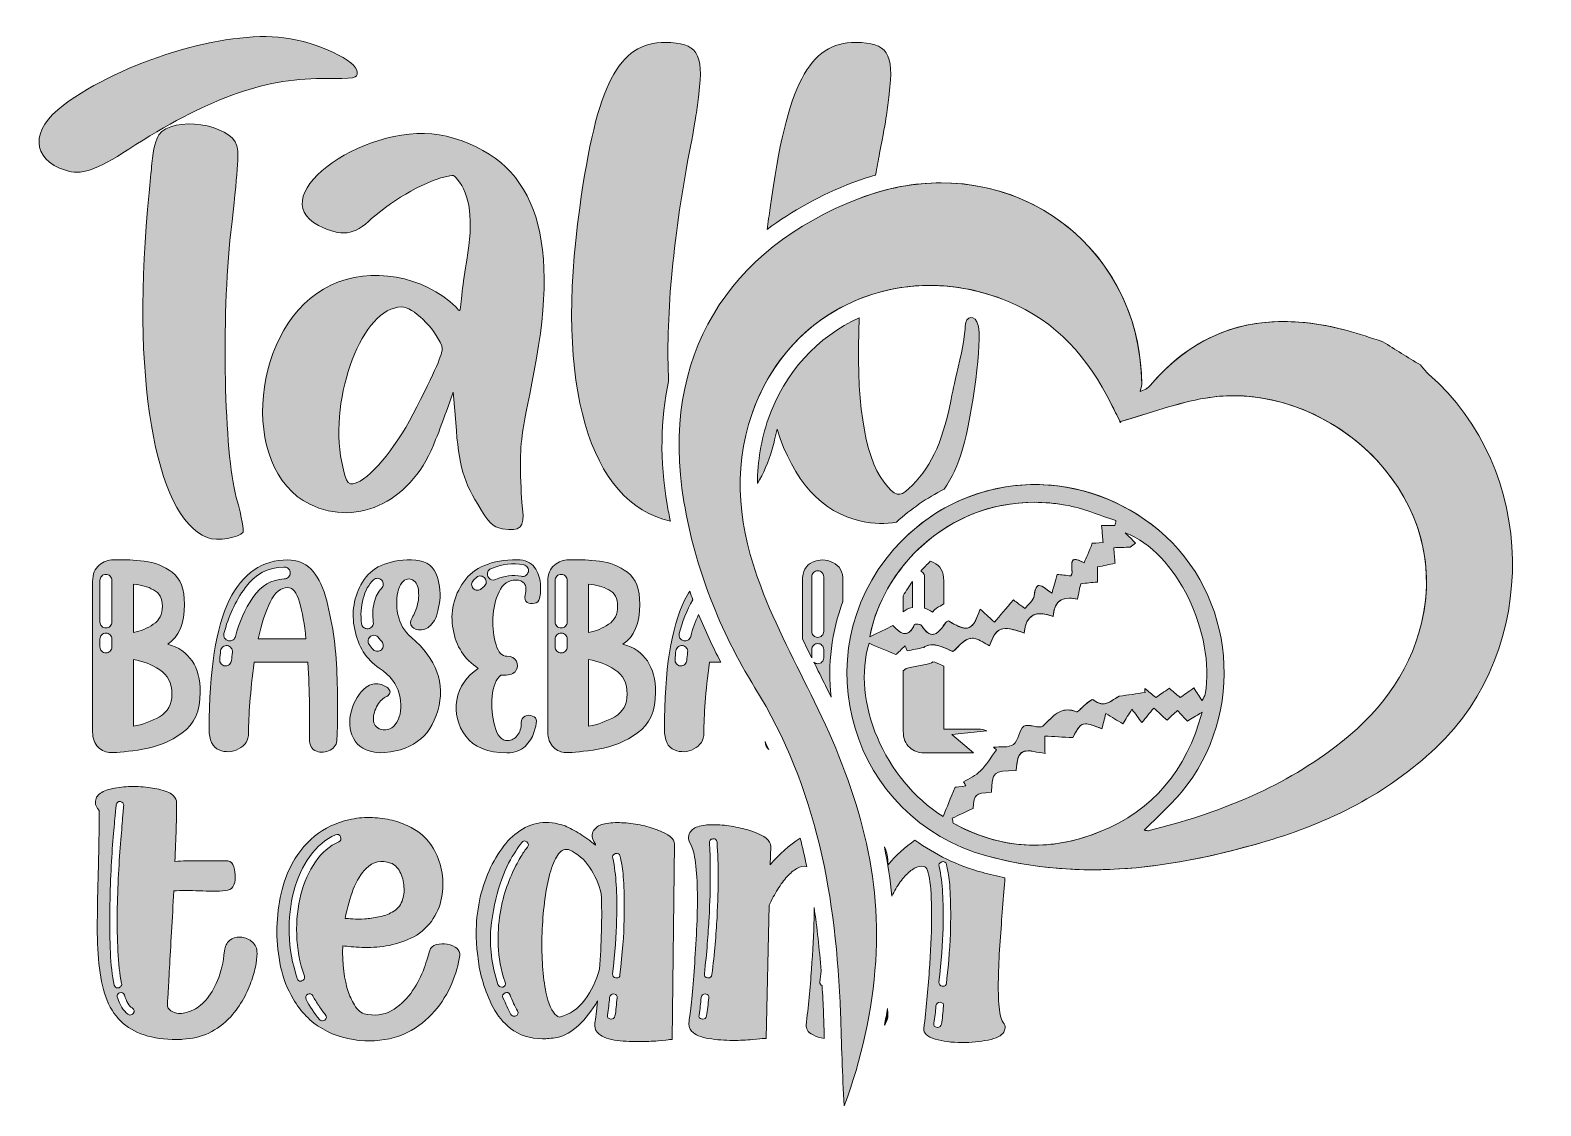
# Model space of a CAD drawing. Header units: inches. Extents: x 31 to 474, y -407 to -91.
import ezdxf

# ---------------------------------------------------------------- set-up
doc = ezdxf.new("R2010")
doc.units = ezdxf.units.IN
doc.header["$MEASUREMENT"] = 0
doc.layers.add('Layer 1', color=7, linetype='Continuous')

# ---------------------------------------------------------------- blocks, each defined once
blk = doc.blocks.new('block 3')
at = {"layer": 'Layer 1', "true_color": 0x024d84}
h = blk.add_hatch(color=156, dxfattribs=at)
h.dxf.hatch_style = 2
edge = h.paths.add_edge_path()
edge.add_spline(control_points=[(117, -105.58), (126.97, -105.58), (127.36, -105.58), (127.36, -103.79), (127.36, -100.4), (116, -95.02), (105.84, -93.62), (88.49, -91.43), (58.39, -100.6), (41.25, -113.36), (31.48, -120.53), (31.68, -129.3), (41.85, -132.49), (46.23, -134.09), (50.82, -132.49), (60.39, -126.31), (82.91, -111.76), (99.46, -105.58), (117, -105.58)], knot_values=[0, 0, 0, 0, 1, 1, 1, 2, 2, 2, 3, 3, 3, 4, 4, 4, 5, 5, 5, 6, 6, 6, 6], degree=3, periodic=1)
h = blk.add_hatch(color=156, dxfattribs=at)
h.dxf.hatch_style = 2
edge = h.paths.add_edge_path()
edge.add_spline(control_points=[(219.11, -235.32), (218.78, -233.7), (218.44, -232.09), (218.17, -230.46), (215.98, -217.55), (216.19, -205.47), (218.61, -194.41), (217.73, -176.7), (219.7, -153.27), (224.63, -127.51), (226.82, -116.15), (226.82, -115.15), (227.42, -110.17), (229.02, -98.21), (226.82, -95.02), (217.65, -95.02), (203.9, -95.02), (197.52, -107.18), (192.54, -143.46), (185.18, -195.58), (195.29, -230.03), (219.11, -235.32)], knot_values=[0, 0, 0, 0, 1, 1, 1, 2, 2, 2, 3, 3, 3, 4, 4, 4, 5, 5, 5, 6, 6, 6, 7, 7, 7, 7], degree=3, periodic=1)
h = blk.add_hatch(color=156, dxfattribs=at)
h.dxf.hatch_style = 2
edge = h.paths.add_edge_path()
edge.add_spline(control_points=[(272.6, -136.1), (274.82, -135.25), (277.04, -134.51), (279.28, -133.88), (279.65, -131.77), (280.03, -129.65), (280.44, -127.51), (282.63, -116.15), (282.63, -115.15), (283.23, -110.17), (284.83, -98.21), (282.63, -95.02), (273.46, -95.02), (259.71, -95.02), (253.33, -107.18), (248.35, -143.46), (248.04, -145.61), (247.78, -147.73), (247.53, -149.82), (254.72, -144.38), (263.08, -139.77), (272.6, -136.1)], knot_values=[0, 0, 0, 0, 1, 1, 1, 2, 2, 2, 3, 3, 3, 4, 4, 4, 5, 5, 5, 6, 6, 6, 7, 7, 7, 7], degree=3, periodic=1)
h = blk.add_hatch(color=156, dxfattribs=at)
h.dxf.hatch_style = 2
edge = h.paths.add_edge_path()
edge.add_spline(control_points=[(92.08, -125.32), (90.29, -118.94), (73.34, -116.35), (69.16, -122.13), (68.36, -123.32), (67.56, -126.12), (67.16, -130.5), (66.97, -132.49), (66.57, -136.48), (66.37, -139.07), (60.79, -192.1), (67.96, -234.16), (83.31, -240.14), (86.3, -241.33), (92.88, -240.14), (93.87, -238.54), (94.07, -237.94), (93.68, -234.75), (91.88, -228.38), (88.29, -215.02), (87.5, -175.95), (90.29, -150.63), (92.28, -133.29), (92.68, -127.31), (92.08, -125.32)], knot_values=[0, 0, 0, 0, 1, 1, 1, 2, 2, 2, 3, 3, 3, 4, 4, 4, 5, 5, 5, 6, 6, 6, 7, 7, 7, 8, 8, 8, 8], degree=3, periodic=1)
h = blk.add_hatch(color=156, dxfattribs=at)
h.dxf.hatch_style = 2
edge = h.paths.add_edge_path()
edge.add_spline(control_points=[(116, -148.64), (122.58, -152.03), (126.56, -151.63), (131.55, -146.65), (138.32, -140.67), (147.89, -135.28), (154.47, -134.09), (155.47, -133.89), (155.67, -133.89), (156.66, -135.09), (160.45, -139.67), (161.45, -147.05), (159.45, -158.81), (158.85, -161.6), (158.46, -165.78), (158.06, -167.98), (157.46, -174.55), (157.66, -174.16), (156.26, -172.56), (146.89, -163.39), (131.15, -160.6), (119.59, -166.18), (96.26, -177.15), (92.28, -220), (113.41, -230.37), (127.76, -237.35), (143.9, -229.17), (150.28, -211.43), (151.48, -208.84), (152.87, -204.66), (153.87, -202.06), (153.87, -202.06), (155.47, -197.48), (155.47, -197.48), (155.47, -197.48), (156.06, -204.06), (156.06, -204.06), (156.86, -217.61), (158.06, -222.99), (162.64, -230.37), (165.83, -235.95), (167.03, -236.95), (169.82, -237.55), (175.2, -238.54), (176.4, -237.15), (175.8, -231.76), (175.6, -229.77), (175.2, -224.99), (175.2, -220.4), (175.2, -211.23), (175.2, -211.83), (179.19, -191.3), (187.16, -150.43), (178.99, -128.91), (153.47, -122.53), (131.35, -117.15), (98.85, -139.87), (116, -148.64)], knot_values=[0, 0, 0, 0, 1, 1, 1, 2, 2, 2, 3, 3, 3, 4, 4, 4, 5, 5, 5, 6, 6, 6, 7, 7, 7, 8, 8, 8, 9, 9, 9, 10, 10, 10, 11, 11, 11, 12, 12, 12, 13, 13, 13, 14, 14, 14, 15, 15, 15, 16, 16, 16, 17, 17, 17, 18, 18, 18, 19, 19, 19, 19], degree=3, periodic=1)
edge = h.paths.add_edge_path()
edge.add_spline(control_points=[(145.9, -199.67), (140.32, -211.23), (133.54, -220.4), (128.16, -223.59), (124.77, -225.39), (124.17, -224.79), (122.78, -218.01), (118.99, -198.67), (128.95, -172.56), (140.32, -172.56), (143.7, -172.56), (149.88, -178.54), (152.08, -183.92), (152.68, -185.32), (151.68, -188.11), (145.9, -199.67)], knot_values=[0, 0, 0, 0, 1, 1, 1, 2, 2, 2, 3, 3, 3, 4, 4, 4, 5, 5, 5, 5], degree=3, periodic=1)
h = blk.add_hatch(color=156, dxfattribs=at)
h.dxf.hatch_style = 2
edge = h.paths.add_edge_path()
edge.add_spline(control_points=[(247.79, -205.4), (245.68, -211.48), (244.67, -217.77), (244.63, -224.3), (246.38, -221.42), (247.84, -218.07), (248.95, -214.22), (249.44, -212.53), (249.92, -210.52), (250.38, -208.35), (255.07, -223.38), (263.44, -232.83), (275.06, -235.35), (278.74, -236.19), (282.21, -236.25), (285.42, -235.61), (289.62, -231.73), (294.32, -228.51), (299.34, -225.98), (301.58, -222.77), (303.42, -218.86), (304.76, -214.22), (307.75, -203.86), (310.54, -182.13), (309.35, -177.94), (308.55, -174.75), (305.56, -174.95), (305.56, -178.14), (305.56, -180.14), (304.36, -186.91), (302.97, -192.3), (302.57, -194.09), (301.77, -197.88), (301.17, -200.67), (298.78, -212.63), (294.99, -220.4), (289.01, -225.78), (286.22, -228.38), (285.03, -228.18), (281.64, -223.79), (275.84, -216.4), (273.41, -198.86), (274.47, -175.71), (262.25, -181.27), (252.54, -191.73), (247.79, -205.4)], knot_values=[0, 0, 0, 0, 1, 1, 1, 2, 2, 2, 3, 3, 3, 4, 4, 4, 5, 5, 5, 6, 6, 6, 7, 7, 7, 8, 8, 8, 9, 9, 9, 10, 10, 10, 11, 11, 11, 12, 12, 12, 13, 13, 13, 14, 14, 14, 15, 15, 15, 15], degree=3, periodic=1)
h = blk.add_hatch(color=156, dxfattribs=at)
h.dxf.hatch_style = 2
edge = h.paths.add_edge_path()
edge.add_spline(control_points=[(55.09, -303.16), (57.17, -303.16), (60.35, -302.84), (64.51, -302.19), (68.73, -301.48), (72.56, -299.92), (76.06, -297.39), (79.57, -294.92), (81.32, -290.96), (81.32, -285.5), (81.32, -277.97), (78.14, -273.23), (71.78, -271.35), (75.09, -269.27), (76.71, -265.31), (76.71, -259.67), (76.71, -255.25), (75.54, -252.14), (73.08, -250.32), (70.68, -248.5), (67.95, -247.4), (64.9, -247.07), (61.85, -246.68), (59.25, -246.55), (57.11, -246.68), (56.65, -246.68), (56.2, -246.68), (55.87, -246.68), (54.38, -246.68), (52.95, -247.2), (51.72, -248.24), (50.42, -249.28), (49.77, -250.84), (49.77, -252.98), (49.77, -256.62), (49.77, -261.48), (49.77, -267.65), (49.77, -273.82), (49.77, -279.79), (49.77, -285.57), (49.77, -291.35), (49.77, -295.18), (49.77, -297.13), (49.77, -299.07), (50.36, -300.57), (51.39, -301.6), (52.5, -302.64), (53.73, -303.16), (55.09, -303.16)], knot_values=[0, 0, 0, 0, 1, 1, 1, 2, 2, 2, 3, 3, 3, 4, 4, 4, 5, 5, 5, 6, 6, 6, 7, 7, 7, 8, 8, 8, 9, 9, 9, 10, 10, 10, 11, 11, 11, 12, 12, 12, 13, 13, 13, 14, 14, 14, 15, 15, 15, 16, 16, 16, 16], degree=3, periodic=1)
edge = h.paths.add_edge_path()
edge.add_spline(control_points=[(61.72, -253.82), (63.92, -253.95), (65.94, -254.54), (67.63, -255.45), (69.38, -256.36), (70.22, -257.98), (70.22, -260.25), (70.22, -262.65), (69.38, -264.41), (67.56, -265.57), (65.81, -266.74), (63.86, -267.59), (61.72, -267.98), (61.72, -261.16), (61.72, -256.42), (61.72, -253.82)], knot_values=[0, 0, 0, 0, 1, 1, 1, 2, 2, 2, 3, 3, 3, 4, 4, 4, 5, 5, 5, 5], degree=3, periodic=1)
edge = h.paths.add_edge_path()
edge.add_spline(control_points=[(61.72, -275.9), (64.51, -276.35), (67.04, -277.33), (69.44, -278.88), (71.78, -280.38), (73.01, -282.78), (73.01, -286.09), (73.01, -289.01), (71.78, -291.22), (69.38, -292.65), (66.97, -294.01), (64.38, -294.98), (61.72, -295.44), (61.72, -290.31), (61.72, -283.82), (61.72, -275.9)], knot_values=[0, 0, 0, 0, 1, 1, 1, 2, 2, 2, 3, 3, 3, 4, 4, 4, 5, 5, 5, 5], degree=3, periodic=1)
edge = h.paths.add_edge_path()
edge.add_spline(control_points=[(51.91, -252.65), (51.91, -252.2), (52.11, -251.81), (52.43, -251.42), (52.76, -251.1), (53.21, -250.97), (53.67, -250.97), (54.12, -250.97), (54.58, -251.1), (54.9, -251.42), (55.22, -251.81), (55.42, -252.2), (55.42, -252.65), (55.42, -252.65), (55.42, -264.93), (55.42, -264.93), (55.42, -265.38), (55.22, -265.77), (54.9, -266.16), (54.58, -266.48), (54.12, -266.61), (53.67, -266.61), (53.21, -266.61), (52.76, -266.48), (52.43, -266.16), (52.11, -265.77), (51.91, -265.38), (51.91, -264.93), (51.91, -264.93), (51.91, -252.65), (51.91, -252.65)], knot_values=[0, 0, 0, 0, 1, 1, 1, 2, 2, 2, 3, 3, 3, 4, 4, 4, 5, 5, 5, 6, 6, 6, 7, 7, 7, 8, 8, 8, 9, 9, 9, 10, 10, 10, 10], degree=3, periodic=1)
edge = h.paths.add_edge_path()
edge.add_spline(control_points=[(51.91, -269.92), (51.91, -269.4), (52.11, -269.02), (52.43, -268.69), (52.76, -268.37), (53.21, -268.17), (53.67, -268.17), (54.12, -268.17), (54.58, -268.37), (54.9, -268.69), (55.22, -269.02), (55.42, -269.4), (55.42, -269.92), (55.42, -269.92), (55.42, -272.2), (55.42, -272.2), (55.42, -272.72), (55.22, -273.1), (54.9, -273.43), (54.58, -273.75), (54.12, -273.95), (53.67, -273.95), (53.21, -273.95), (52.76, -273.75), (52.43, -273.43), (52.11, -273.1), (51.91, -272.72), (51.91, -272.2), (51.91, -272.2), (51.91, -269.92), (51.91, -269.92)], knot_values=[0, 0, 0, 0, 1, 1, 1, 2, 2, 2, 3, 3, 3, 4, 4, 4, 5, 5, 5, 6, 6, 6, 7, 7, 7, 8, 8, 8, 9, 9, 9, 10, 10, 10, 10], degree=3, periodic=1)
h = blk.add_hatch(color=156, dxfattribs=at)
h.dxf.hatch_style = 2
edge = h.paths.add_edge_path()
edge.add_spline(control_points=[(113.34, -299.14), (113.34, -301.09), (113.99, -302.25), (115.35, -302.77), (116.71, -303.23), (118.07, -303.16), (119.37, -302.45), (120.74, -301.8), (121.39, -300.7), (121.39, -299.14), (121.39, -298.88), (121.45, -298.29), (121.45, -297.52), (121.65, -293.88), (121.65, -288.04), (121.39, -280.12), (121.13, -272.13), (120.02, -264.53), (118.01, -257.39), (116, -250.25), (112.3, -246.68), (106.97, -246.68), (99.51, -246.68), (93.8, -250.64), (89.83, -258.5), (85.94, -266.42), (83.93, -279.01), (83.93, -296.28), (83.93, -299.53), (84.9, -301.6), (86.85, -302.38), (88.73, -303.16), (90.68, -303.1), (92.56, -302.12), (94.51, -301.09), (95.48, -299.53), (95.48, -297.45), (95.48, -292.32), (96, -285.38), (97.11, -276.68), (99.51, -276.68), (102.17, -276.68), (105.03, -276.68), (107.95, -276.68), (110.54, -276.68), (112.88, -276.68), (113.14, -281.09), (113.27, -285.24), (113.34, -289.08), (113.34, -292.97), (113.34, -295.89), (113.34, -297.9), (113.34, -298.42), (113.34, -298.81), (113.34, -299.14)], knot_values=[0, 0, 0, 0, 1, 1, 1, 2, 2, 2, 3, 3, 3, 4, 4, 4, 5, 5, 5, 6, 6, 6, 7, 7, 7, 8, 8, 8, 9, 9, 9, 10, 10, 10, 11, 11, 11, 12, 12, 12, 13, 13, 13, 14, 14, 14, 15, 15, 15, 16, 16, 16, 17, 17, 17, 18, 18, 18, 18], degree=3, periodic=1)
edge = h.paths.add_edge_path()
edge.add_spline(control_points=[(90.48, -276.16), (90.42, -276.61), (90.22, -277), (89.9, -277.33), (89.57, -277.58), (89.19, -277.78), (88.73, -277.78), (88.67, -277.78), (88.67, -277.78), (88.6, -277.78), (88.15, -277.71), (87.69, -277.52), (87.43, -277.13), (87.11, -276.81), (86.98, -276.42), (87.04, -275.9), (87.11, -275.05), (87.17, -274.14), (87.3, -273.3), (87.37, -272.84), (87.63, -272.46), (87.95, -272.13), (88.34, -271.87), (88.8, -271.74), (89.25, -271.81), (89.77, -271.94), (90.09, -272.13), (90.42, -272.52), (90.68, -272.84), (90.81, -273.3), (90.74, -273.75), (90.61, -274.6), (90.55, -275.38), (90.48, -276.16)], knot_values=[0, 0, 0, 0, 1, 1, 1, 2, 2, 2, 3, 3, 3, 4, 4, 4, 5, 5, 5, 6, 6, 6, 7, 7, 7, 8, 8, 8, 9, 9, 9, 10, 10, 10, 11, 11, 11, 11], degree=3, periodic=1)
edge = h.paths.add_edge_path()
edge.add_spline(control_points=[(96.78, -257.72), (94.38, -261.16), (92.63, -264.99), (91.65, -269.14), (91.52, -269.53), (91.33, -269.86), (91, -270.12), (90.68, -270.31), (90.35, -270.44), (89.96, -270.44), (89.83, -270.44), (89.71, -270.44), (89.57, -270.38), (89.06, -270.25), (88.73, -269.99), (88.47, -269.6), (88.28, -269.21), (88.21, -268.76), (88.28, -268.3), (89.51, -263.37), (91.59, -258.89), (94.51, -254.86), (97.43, -250.84), (101.2, -248.82), (105.81, -248.82), (105.87, -248.82), (105.94, -248.82), (106, -248.82), (106.52, -248.82), (106.91, -249.02), (107.23, -249.34), (107.56, -249.67), (107.69, -250.06), (107.69, -250.58), (107.69, -251.03), (107.49, -251.42), (107.17, -251.75), (106.84, -252.07), (106.45, -252.27), (105.94, -252.27), (102.23, -252.4), (99.18, -254.21), (96.78, -257.72)], knot_values=[0, 0, 0, 0, 1, 1, 1, 2, 2, 2, 3, 3, 3, 4, 4, 4, 5, 5, 5, 6, 6, 6, 7, 7, 7, 8, 8, 8, 9, 9, 9, 10, 10, 10, 11, 11, 11, 12, 12, 12, 13, 13, 13, 14, 14, 14, 14], degree=3, periodic=1)
edge = h.paths.add_edge_path()
edge.add_spline(control_points=[(98.34, -269.79), (99.25, -265.51), (100.42, -261.94), (101.78, -259.08), (103.21, -256.22), (104.96, -254.8), (106.97, -254.8), (108.47, -254.8), (109.57, -256.22), (110.42, -259.08), (111.26, -262), (111.91, -265.51), (112.3, -269.79), (108.66, -269.79), (103.99, -269.79), (98.34, -269.79)], knot_values=[0, 0, 0, 0, 1, 1, 1, 2, 2, 2, 3, 3, 3, 4, 4, 4, 5, 5, 5, 5], degree=3, periodic=1)
h = blk.add_hatch(color=156, dxfattribs=at)
h.dxf.hatch_style = 2
edge = h.paths.add_edge_path()
edge.add_spline(control_points=[(135.55, -286.93), (136.85, -286.28), (137.24, -285.57), (136.72, -284.79), (136.2, -283.95), (135.29, -283.43), (133.92, -283.1), (132.56, -282.84), (131.2, -283.1), (129.96, -284.01), (127.89, -285.7), (126.46, -287.97), (125.62, -290.89), (124.84, -293.81), (124.96, -296.48), (126.2, -298.94), (127.37, -301.41), (129.9, -302.84), (133.79, -303.23), (142.95, -302.97), (148.66, -298.88), (150.93, -290.89), (153.21, -282.91), (150.61, -275.77), (143.21, -269.4), (141.07, -267.65), (139.77, -265.44), (139.25, -262.72), (138.73, -259.99), (138.79, -257.52), (139.44, -255.38), (140.16, -253.24), (141.2, -252.2), (142.62, -252.27), (143.99, -252.52), (144.83, -253.43), (145.16, -254.86), (145.42, -256.29), (145.42, -257.85), (145.03, -259.6), (144.64, -261.29), (144.05, -262.59), (143.4, -263.63), (142.75, -264.73), (142.75, -265.57), (143.4, -266.29), (144.05, -267), (144.96, -267.33), (146.19, -267.2), (147.43, -267.07), (148.6, -266.35), (149.63, -264.99), (150.54, -263.63), (151.13, -261.55), (151.52, -258.69), (151.84, -255.84), (151.45, -253.11), (150.35, -250.58), (149.25, -247.98), (146.84, -246.68), (143.21, -246.68), (136.2, -246.68), (131.39, -248.89), (128.86, -253.17), (126.33, -257.46), (125.55, -262.13), (126.59, -267.07), (127.56, -272), (129.96, -275.83), (133.79, -278.43), (136.98, -280.57), (138.92, -283.1), (139.64, -285.96), (140.42, -288.88), (140.29, -291.41), (139.31, -293.55), (138.34, -295.7), (136.91, -296.67), (134.9, -296.54), (133.21, -296.15), (132.3, -295.31), (132.11, -293.95), (131.98, -292.58), (132.24, -291.22), (133.01, -289.79), (133.73, -288.36), (134.57, -287.45), (135.55, -286.93)], knot_values=[0, 0, 0, 0, 1, 1, 1, 2, 2, 2, 3, 3, 3, 4, 4, 4, 5, 5, 5, 6, 6, 6, 7, 7, 7, 8, 8, 8, 9, 9, 9, 10, 10, 10, 11, 11, 11, 12, 12, 12, 13, 13, 13, 14, 14, 14, 15, 15, 15, 16, 16, 16, 17, 17, 17, 18, 18, 18, 19, 19, 19, 20, 20, 20, 21, 21, 21, 22, 22, 22, 23, 23, 23, 24, 24, 24, 25, 25, 25, 26, 26, 26, 27, 27, 27, 28, 28, 28, 29, 29, 29, 29], degree=3, periodic=1)
edge = h.paths.add_edge_path()
edge.add_spline(control_points=[(134.44, -273.04), (134.12, -273.36), (133.67, -273.49), (133.27, -273.49), (132.82, -273.49), (132.37, -273.36), (132.04, -272.98), (131.59, -272.52), (131.2, -272.07), (130.81, -271.48), (130.55, -271.09), (130.48, -270.64), (130.55, -270.18), (130.68, -269.73), (130.87, -269.4), (131.26, -269.08), (131.72, -268.82), (132.11, -268.76), (132.56, -268.82), (133.01, -268.95), (133.41, -269.14), (133.67, -269.6), (133.92, -269.92), (134.18, -270.25), (134.51, -270.57), (134.83, -270.96), (135.03, -271.35), (134.96, -271.81), (134.96, -272.26), (134.83, -272.65), (134.44, -273.04)], knot_values=[0, 0, 0, 0, 1, 1, 1, 2, 2, 2, 3, 3, 3, 4, 4, 4, 5, 5, 5, 6, 6, 6, 7, 7, 7, 8, 8, 8, 9, 9, 9, 10, 10, 10, 10], degree=3, periodic=1)
edge = h.paths.add_edge_path()
edge.add_spline(control_points=[(134.44, -255.12), (133.47, -256.03), (132.76, -257.39), (132.3, -259.21), (131.85, -261.03), (131.78, -262.91), (132.04, -264.93), (132.11, -265.44), (131.98, -265.83), (131.72, -266.22), (131.39, -266.55), (131.07, -266.81), (130.55, -266.87), (130.48, -266.87), (130.42, -266.87), (130.29, -266.87), (129.9, -266.87), (129.51, -266.74), (129.19, -266.48), (128.86, -266.22), (128.67, -265.83), (128.6, -265.44), (128.28, -262.85), (128.41, -260.38), (129.06, -258.04), (129.7, -255.71), (130.68, -253.89), (132.11, -252.52), (132.5, -252.2), (132.89, -252.07), (133.34, -252.07), (133.79, -252.14), (134.18, -252.27), (134.51, -252.65), (134.83, -253.04), (135.03, -253.43), (134.96, -253.89), (134.96, -254.34), (134.77, -254.73), (134.44, -255.12)], knot_values=[0, 0, 0, 0, 1, 1, 1, 2, 2, 2, 3, 3, 3, 4, 4, 4, 5, 5, 5, 6, 6, 6, 7, 7, 7, 8, 8, 8, 9, 9, 9, 10, 10, 10, 11, 11, 11, 12, 12, 12, 13, 13, 13, 13], degree=3, periodic=1)
h = blk.add_hatch(color=156, dxfattribs=at)
h.dxf.hatch_style = 2
edge = h.paths.add_edge_path()
edge.add_spline(control_points=[(176.52, -301.35), (177.75, -300.18), (178.6, -298.81), (179.12, -297.32), (179.57, -295.89), (179.83, -294.72), (179.83, -293.95), (179.83, -293.23), (179.44, -292.71), (178.73, -292.45), (178.01, -292.13), (177.23, -292.19), (176.52, -292.52), (175.8, -292.84), (175.42, -293.49), (175.42, -294.46), (175.42, -295.96), (175.03, -297.19), (174.25, -298.16), (173.47, -299.14), (172.56, -299.66), (171.39, -299.66), (169.64, -299.66), (168.34, -298.23), (167.63, -295.44), (166.85, -292.65), (166.59, -289.72), (166.85, -286.74), (167.17, -283.69), (168.01, -281.61), (169.44, -280.51), (169.51, -280.51), (169.64, -280.51), (169.7, -280.51), (169.9, -280.51), (170.09, -280.51), (170.29, -280.51), (172.11, -280.51), (173.27, -280.05), (173.86, -279.14), (174.44, -278.23), (174.44, -277.26), (173.99, -276.35), (173.53, -275.44), (172.62, -274.92), (171.2, -274.92), (169.77, -274.92), (168.73, -273.82), (168.01, -271.55), (167.3, -269.27), (166.98, -266.68), (167.11, -263.76), (167.24, -260.9), (167.82, -258.3), (168.92, -256.03), (169.96, -253.76), (171.65, -252.59), (173.79, -252.59), (174.9, -252.59), (175.74, -252.98), (176.32, -253.63), (176.84, -254.34), (176.91, -255.45), (176.52, -257.07), (176.32, -258.04), (176.52, -258.76), (177.17, -259.15), (177.82, -259.54), (178.47, -259.6), (179.25, -259.41), (180.03, -259.28), (180.54, -258.76), (180.8, -257.98), (181.06, -256.81), (181.13, -255.38), (181, -253.63), (180.87, -251.88), (180.28, -250.32), (179.31, -248.89), (178.27, -247.4), (176.58, -246.68), (174.18, -246.68), (166.72, -246.68), (161.46, -248.82), (158.54, -253.11), (155.55, -257.39), (154.51, -262.07), (155.42, -267), (156.26, -272), (158.73, -275.83), (162.82, -278.49), (159.32, -280.83), (157.24, -283.88), (156.52, -287.78), (155.87, -291.61), (156.72, -295.11), (159.12, -298.36), (161.52, -301.6), (165.55, -303.23), (171.2, -303.23), (173.47, -303.23), (175.29, -302.58), (176.52, -301.35)], knot_values=[0, 0, 0, 0, 1, 1, 1, 2, 2, 2, 3, 3, 3, 4, 4, 4, 5, 5, 5, 6, 6, 6, 7, 7, 7, 8, 8, 8, 9, 9, 9, 10, 10, 10, 11, 11, 11, 12, 12, 12, 13, 13, 13, 14, 14, 14, 15, 15, 15, 16, 16, 16, 17, 17, 17, 18, 18, 18, 19, 19, 19, 20, 20, 20, 21, 21, 21, 22, 22, 22, 23, 23, 23, 24, 24, 24, 25, 25, 25, 26, 26, 26, 27, 27, 27, 28, 28, 28, 29, 29, 29, 30, 30, 30, 31, 31, 31, 32, 32, 32, 33, 33, 33, 34, 34, 34, 34], degree=3, periodic=1)
edge = h.paths.add_edge_path()
edge.add_spline(control_points=[(164.51, -254.47), (164.25, -254.67), (163.99, -254.93), (163.8, -255.12), (163.41, -255.45), (163.02, -255.58), (162.56, -255.58), (162.11, -255.58), (161.72, -255.45), (161.33, -255.06), (161, -254.73), (160.87, -254.28), (160.87, -253.82), (160.87, -253.37), (161.07, -252.98), (161.39, -252.59), (161.72, -252.33), (161.98, -252.07), (162.3, -251.81), (162.69, -251.49), (163.15, -251.36), (163.6, -251.42), (164.06, -251.49), (164.44, -251.68), (164.77, -252.07), (165.03, -252.46), (165.16, -252.85), (165.16, -253.3), (165.09, -253.76), (164.9, -254.15), (164.51, -254.47)], knot_values=[0, 0, 0, 0, 1, 1, 1, 2, 2, 2, 3, 3, 3, 4, 4, 4, 5, 5, 5, 6, 6, 6, 7, 7, 7, 8, 8, 8, 9, 9, 9, 10, 10, 10, 10], degree=3, periodic=1)
edge = h.paths.add_edge_path()
edge.add_spline(control_points=[(165.61, -251.55), (165.42, -251.1), (165.42, -250.64), (165.61, -250.19), (165.74, -249.8), (166.07, -249.47), (166.52, -249.28), (169.77, -247.85), (172.95, -247.53), (176.13, -248.11), (176.58, -248.24), (176.97, -248.5), (177.23, -248.89), (177.49, -249.28), (177.56, -249.67), (177.49, -250.19), (177.36, -250.64), (177.1, -251.03), (176.71, -251.29), (176.32, -251.49), (175.87, -251.62), (175.42, -251.49), (172.95, -251.03), (170.48, -251.36), (167.89, -252.46), (167.63, -252.52), (167.43, -252.59), (167.17, -252.59), (166.52, -252.59), (166, -252.2), (165.61, -251.55)], knot_values=[0, 0, 0, 0, 1, 1, 1, 2, 2, 2, 3, 3, 3, 4, 4, 4, 5, 5, 5, 6, 6, 6, 7, 7, 7, 8, 8, 8, 9, 9, 9, 10, 10, 10, 10], degree=3, periodic=1)
h = blk.add_hatch(color=156, dxfattribs=at)
h.dxf.hatch_style = 2
edge = h.paths.add_edge_path()
edge.add_spline(control_points=[(188.53, -303.16), (190.61, -303.16), (193.79, -302.84), (197.95, -302.19), (202.17, -301.48), (206, -299.92), (209.5, -297.39), (213.01, -294.92), (214.76, -290.96), (214.76, -285.5), (214.76, -277.97), (211.58, -273.23), (205.22, -271.35), (208.53, -269.27), (210.15, -265.31), (210.15, -259.67), (210.15, -255.25), (208.98, -252.14), (206.52, -250.32), (204.12, -248.5), (201.39, -247.4), (198.34, -247.07), (195.29, -246.68), (192.69, -246.55), (190.55, -246.68), (190.09, -246.68), (189.64, -246.68), (189.31, -246.68), (187.82, -246.68), (186.39, -247.2), (185.16, -248.24), (183.86, -249.28), (183.21, -250.84), (183.21, -252.98), (183.21, -256.62), (183.21, -261.48), (183.21, -267.65), (183.21, -273.82), (183.21, -279.79), (183.21, -285.57), (183.21, -291.35), (183.21, -295.18), (183.21, -297.13), (183.21, -299.07), (183.8, -300.57), (184.83, -301.6), (185.94, -302.64), (187.17, -303.16), (188.53, -303.16)], knot_values=[0, 0, 0, 0, 1, 1, 1, 2, 2, 2, 3, 3, 3, 4, 4, 4, 5, 5, 5, 6, 6, 6, 7, 7, 7, 8, 8, 8, 9, 9, 9, 10, 10, 10, 11, 11, 11, 12, 12, 12, 13, 13, 13, 14, 14, 14, 15, 15, 15, 16, 16, 16, 16], degree=3, periodic=1)
edge = h.paths.add_edge_path()
edge.add_spline(control_points=[(195.16, -253.82), (197.36, -253.95), (199.38, -254.54), (201.07, -255.45), (202.82, -256.36), (203.66, -257.98), (203.66, -260.25), (203.66, -262.65), (202.82, -264.41), (201, -265.57), (199.25, -266.74), (197.3, -267.59), (195.16, -267.98), (195.16, -261.16), (195.16, -256.42), (195.16, -253.82)], knot_values=[0, 0, 0, 0, 1, 1, 1, 2, 2, 2, 3, 3, 3, 4, 4, 4, 5, 5, 5, 5], degree=3, periodic=1)
edge = h.paths.add_edge_path()
edge.add_spline(control_points=[(195.16, -275.9), (197.95, -276.35), (200.48, -277.33), (202.88, -278.88), (205.22, -280.38), (206.45, -282.78), (206.45, -286.09), (206.45, -289.01), (205.22, -291.22), (202.82, -292.65), (200.42, -294.01), (197.82, -294.98), (195.16, -295.44), (195.16, -290.31), (195.16, -283.82), (195.16, -275.9)], knot_values=[0, 0, 0, 0, 1, 1, 1, 2, 2, 2, 3, 3, 3, 4, 4, 4, 5, 5, 5, 5], degree=3, periodic=1)
edge = h.paths.add_edge_path()
edge.add_spline(control_points=[(185.35, -252.65), (185.35, -252.2), (185.55, -251.81), (185.87, -251.42), (186.2, -251.1), (186.65, -250.97), (187.11, -250.97), (187.56, -250.97), (188.02, -251.1), (188.34, -251.42), (188.67, -251.81), (188.86, -252.2), (188.86, -252.65), (188.86, -252.65), (188.86, -264.93), (188.86, -264.93), (188.86, -265.38), (188.67, -265.77), (188.34, -266.16), (188.02, -266.48), (187.56, -266.61), (187.11, -266.61), (186.65, -266.61), (186.2, -266.48), (185.87, -266.16), (185.55, -265.77), (185.35, -265.38), (185.35, -264.93), (185.35, -264.93), (185.35, -252.65), (185.35, -252.65)], knot_values=[0, 0, 0, 0, 1, 1, 1, 2, 2, 2, 3, 3, 3, 4, 4, 4, 5, 5, 5, 6, 6, 6, 7, 7, 7, 8, 8, 8, 9, 9, 9, 10, 10, 10, 10], degree=3, periodic=1)
edge = h.paths.add_edge_path()
edge.add_spline(control_points=[(185.35, -269.92), (185.35, -269.4), (185.55, -269.02), (185.87, -268.69), (186.2, -268.37), (186.65, -268.17), (187.11, -268.17), (187.56, -268.17), (188.02, -268.37), (188.34, -268.69), (188.67, -269.02), (188.86, -269.4), (188.86, -269.92), (188.86, -269.92), (188.86, -272.2), (188.86, -272.2), (188.86, -272.72), (188.67, -273.1), (188.34, -273.43), (188.02, -273.75), (187.56, -273.95), (187.11, -273.95), (186.65, -273.95), (186.2, -273.75), (185.87, -273.43), (185.55, -273.1), (185.35, -272.72), (185.35, -272.2), (185.35, -272.2), (185.35, -269.92), (185.35, -269.92)], knot_values=[0, 0, 0, 0, 1, 1, 1, 2, 2, 2, 3, 3, 3, 4, 4, 4, 5, 5, 5, 6, 6, 6, 7, 7, 7, 8, 8, 8, 9, 9, 9, 10, 10, 10, 10], degree=3, periodic=1)
h = blk.add_hatch(color=156, dxfattribs=at)
h.dxf.hatch_style = 2
edge = h.paths.add_edge_path()
edge.add_spline(control_points=[(260.55, -275.38), (260.55, -275.38), (260.55, -272.91), (260.55, -272.91), (260.55, -272.46), (260.74, -272.07), (261.07, -271.74), (261.39, -271.35), (261.85, -271.22), (262.3, -271.22), (262.76, -271.22), (263.21, -271.35), (263.54, -271.74), (263.86, -272.07), (264.05, -272.46), (264.05, -272.91), (264.05, -272.91), (264.05, -275.38), (264.05, -275.38), (264.05, -275.9), (263.86, -276.29), (263.54, -276.61), (263.21, -276.93), (262.76, -277.13), (262.3, -277.13), (261.9, -277.13), (261.5, -276.96), (261.19, -276.69), (261.62, -277.55), (262.04, -278.42), (262.47, -279.27), (263.61, -281.55), (264.74, -283.82), (265.86, -286.1), (265.99, -286.36), (266.12, -286.62), (266.25, -286.89), (265.14, -277.35), (266.35, -267.77), (269.7, -258.89), (269.7, -256.03), (269.7, -253.99), (269.7, -252.78), (269.7, -250.12), (268.73, -248.37), (266.72, -247.46), (264.77, -246.49), (262.76, -246.49), (260.81, -247.33), (258.8, -248.24), (257.82, -250.06), (257.82, -252.78), (257.82, -255.25), (257.82, -259.34), (257.82, -265.12), (257.82, -266.66), (257.82, -268.25), (257.82, -269.83), (258.73, -271.7), (259.64, -273.57), (260.56, -275.42), (260.56, -275.41), (260.55, -275.39), (260.55, -275.38)], knot_values=[0, 0, 0, 0, 1, 1, 1, 2, 2, 2, 3, 3, 3, 4, 4, 4, 5, 5, 5, 6, 6, 6, 7, 7, 7, 8, 8, 8, 9, 9, 9, 10, 10, 10, 11, 11, 11, 12, 12, 12, 13, 13, 13, 14, 14, 14, 15, 15, 15, 16, 16, 16, 17, 17, 17, 18, 18, 18, 19, 19, 19, 20, 20, 20, 21, 21, 21, 21], degree=3, periodic=1)
edge = h.paths.add_edge_path()
edge.add_spline(control_points=[(260.55, -251.62), (260.55, -251.16), (260.74, -250.71), (261.07, -250.38), (261.39, -250.06), (261.85, -249.86), (262.3, -249.86), (262.76, -249.86), (263.21, -250.06), (263.54, -250.38), (263.86, -250.71), (264.05, -251.16), (264.05, -251.62), (264.05, -251.62), (264.05, -267.65), (264.05, -267.65), (264.05, -268.11), (263.86, -268.56), (263.54, -268.88), (263.21, -269.21), (262.76, -269.4), (262.3, -269.4), (261.85, -269.4), (261.39, -269.21), (261.07, -268.88), (260.74, -268.56), (260.55, -268.11), (260.55, -267.65), (260.55, -267.65), (260.55, -251.62), (260.55, -251.62)], knot_values=[0, 0, 0, 0, 1, 1, 1, 2, 2, 2, 3, 3, 3, 4, 4, 4, 5, 5, 5, 6, 6, 6, 7, 7, 7, 8, 8, 8, 9, 9, 9, 10, 10, 10, 10], degree=3, periodic=1)
h = blk.add_hatch(color=156, dxfattribs=at)
h.dxf.hatch_style = 2
edge = h.paths.add_edge_path()
edge.add_spline(control_points=[(292.51, -250), (292.72, -250.09), (292.92, -250.22), (293.08, -250.38), (293.4, -250.71), (293.6, -251.16), (293.6, -251.62), (293.6, -251.62), (293.6, -260.85), (293.6, -260.85), (294.38, -261.07), (295.2, -261.42), (295.91, -262.02), (296.71, -260.96), (297.68, -260.46), (298.19, -260.21), (298.19, -260.21), (299.25, -259.57), (299.25, -259.57), (299.25, -256.36), (299.25, -254.08), (299.25, -252.78), (299.25, -250.12), (298.27, -248.37), (296.26, -247.46), (295.94, -247.3), (295.61, -247.21), (295.29, -247.1), (294.32, -248.03), (293.39, -249), (292.51, -250)], knot_values=[0, 0, 0, 0, 1, 1, 1, 2, 2, 2, 3, 3, 3, 4, 4, 4, 5, 5, 5, 6, 6, 6, 7, 7, 7, 8, 8, 8, 9, 9, 9, 10, 10, 10, 10], degree=3, periodic=1)
h = blk.add_hatch(color=156, dxfattribs=at)
h.dxf.hatch_style = 2
edge = h.paths.add_edge_path()
edge.add_spline(control_points=[(228.92, -297.45), (228.92, -292.32), (229.44, -285.38), (230.55, -276.68), (231.61, -276.68), (232.75, -276.68), (233.91, -276.68), (231.49, -272.08), (229.32, -267.4), (227.38, -262.65), (226.41, -264.72), (225.62, -266.88), (225.09, -269.14), (224.96, -269.53), (224.77, -269.86), (224.44, -270.12), (224.12, -270.31), (223.79, -270.44), (223.41, -270.44), (223.27, -270.44), (223.15, -270.44), (223.01, -270.38), (222.5, -270.25), (222.17, -269.99), (221.91, -269.6), (221.72, -269.21), (221.65, -268.76), (221.72, -268.3), (222.6, -264.76), (223.94, -261.46), (225.7, -258.39), (225.38, -257.54), (225.09, -256.68), (224.79, -255.83), (224.26, -256.66), (223.75, -257.55), (223.27, -258.5), (219.38, -266.42), (217.37, -279.01), (217.37, -296.28), (217.37, -299.53), (218.34, -301.6), (220.29, -302.38), (222.17, -303.16), (224.12, -303.1), (226, -302.12), (227.95, -301.09), (228.92, -299.53), (228.92, -297.45)], knot_values=[0, 0, 0, 0, 1, 1, 1, 2, 2, 2, 3, 3, 3, 4, 4, 4, 5, 5, 5, 6, 6, 6, 7, 7, 7, 8, 8, 8, 9, 9, 9, 10, 10, 10, 11, 11, 11, 12, 12, 12, 13, 13, 13, 14, 14, 14, 15, 15, 15, 16, 16, 16, 16], degree=3, periodic=1)
edge = h.paths.add_edge_path()
edge.add_spline(control_points=[(223.92, -276.16), (223.86, -276.61), (223.66, -277), (223.34, -277.33), (223.01, -277.58), (222.63, -277.78), (222.17, -277.78), (222.11, -277.78), (222.11, -277.78), (222.04, -277.78), (221.59, -277.71), (221.13, -277.52), (220.87, -277.13), (220.55, -276.81), (220.42, -276.42), (220.48, -275.9), (220.55, -275.05), (220.61, -274.14), (220.74, -273.3), (220.81, -272.84), (221.07, -272.46), (221.39, -272.13), (221.78, -271.87), (222.24, -271.74), (222.69, -271.81), (223.21, -271.94), (223.53, -272.13), (223.86, -272.52), (224.12, -272.84), (224.25, -273.3), (224.18, -273.75), (224.05, -274.6), (223.99, -275.38), (223.92, -276.16)], knot_values=[0, 0, 0, 0, 1, 1, 1, 2, 2, 2, 3, 3, 3, 4, 4, 4, 5, 5, 5, 6, 6, 6, 7, 7, 7, 8, 8, 8, 9, 9, 9, 10, 10, 10, 11, 11, 11, 11], degree=3, periodic=1)
h = blk.add_hatch(color=156, dxfattribs=at)
h.dxf.hatch_style = 2
edge = h.paths.add_edge_path()
edge.add_spline(control_points=[(287.39, -261.89), (288.01, -261.33), (288.89, -260.84), (290.09, -260.64), (290.09, -260.64), (290.09, -253), (290.09, -253), (289.1, -254.36), (288.19, -255.76), (287.37, -257.19), (287.37, -258.55), (287.37, -260.11), (287.37, -261.86), (287.37, -261.86), (287.39, -261.89), (287.39, -261.89)], knot_values=[0, 0, 0, 0, 1, 1, 1, 2, 2, 2, 3, 3, 3, 4, 4, 4, 5, 5, 5, 5], degree=3, periodic=1)
h = blk.add_hatch(color=156, dxfattribs=at)
h.dxf.hatch_style = 2
edge = h.paths.add_edge_path()
edge.add_spline(control_points=[(301.56, -297.87), (301.56, -297.87), (311.87, -296.77), (311.87, -296.77), (311.17, -296.45), (310.3, -296.28), (309.25, -296.28), (308.4, -296.28), (307.04, -296.28), (305.09, -296.28), (303.21, -296.28), (301.26, -296.28), (299.25, -296.28), (299.25, -293.29), (299.25, -288.69), (299.25, -282.58), (299.25, -280.99), (299.25, -279.45), (299.25, -277.87), (299.25, -277.87), (298.83, -277.67), (298.83, -277.67), (297.72, -277.13), (296.68, -276.63), (296.07, -276.59), (295.48, -276.97), (294.88, -277.17), (294.39, -277.27), (293.06, -277.55), (291.72, -277.81), (290.38, -278.07), (290.38, -278.07), (289.43, -278.25), (289.43, -278.25), (289.43, -278.25), (288.18, -278.5), (288.18, -278.5), (288.18, -278.5), (287.37, -279.25), (287.37, -279.25), (287.37, -280.52), (287.37, -281.77), (287.37, -283.04), (287.37, -289.21), (287.37, -293.88), (287.37, -296.93), (287.37, -299.01), (287.95, -300.63), (289.25, -301.67), (290.48, -302.71), (291.85, -303.23), (293.4, -303.23), (293.53, -303.23), (294.31, -303.23), (295.68, -303.23), (297.04, -303.23), (298.66, -303.23), (300.55, -303.23), (302.49, -303.23), (304.25, -303.23), (305.93, -303.23), (306.73, -303.23), (307.4, -303.23), (307.95, -303.23), (307.95, -303.23), (307.95, -303.22), (307.95, -303.22), (307.95, -303.22), (301.56, -297.87), (301.56, -297.87)], knot_values=[0, 0, 0, 0, 1, 1, 1, 2, 2, 2, 3, 3, 3, 4, 4, 4, 5, 5, 5, 6, 6, 6, 7, 7, 7, 8, 8, 8, 9, 9, 9, 10, 10, 10, 11, 11, 11, 12, 12, 12, 13, 13, 13, 14, 14, 14, 15, 15, 15, 16, 16, 16, 17, 17, 17, 18, 18, 18, 19, 19, 19, 20, 20, 20, 21, 21, 21, 22, 22, 22, 23, 23, 23, 23], degree=3, periodic=1)
h = blk.add_hatch(color=156, dxfattribs=at)
h.dxf.hatch_style = 2
edge = h.paths.add_edge_path()
edge.add_spline(control_points=[(247.98, -302.31), (247.61, -301.5), (247.23, -300.7), (246.85, -299.91), (246.97, -300.99), (247.33, -301.8), (247.98, -302.31)], knot_values=[0, 0, 0, 0, 1, 1, 1, 2, 2, 2, 2], degree=3, periodic=1)
h = blk.add_hatch(color=156, dxfattribs=at)
h.dxf.hatch_style = 2
edge = h.paths.add_edge_path()
edge.add_spline(control_points=[(96.29, -358.43), (95.27, -357.66), (94.19, -357.27), (93.05, -357.27), (91.75, -357.19), (90.69, -357.52), (89.88, -358.25), (89.07, -358.98), (88.58, -360), (88.42, -361.3), (88.09, -364.72), (87.42, -367.61), (86.4, -369.97), (85.39, -372.33), (84.23, -374.24), (82.93, -375.7), (81.62, -377.16), (80.26, -378.2), (78.84, -378.81), (77.41, -379.42), (76.13, -379.69), (74.99, -379.61), (74.18, -379.53), (73.43, -379.28), (72.74, -378.87), (72.04, -378.47), (71.7, -377.78), (71.7, -376.8), (71.7, -376.72), (71.76, -375.72), (71.88, -373.81), (72, -371.9), (72.15, -369.4), (72.31, -366.31), (72.47, -363.21), (72.68, -359.7), (72.92, -355.75), (73.16, -351.8), (73.37, -347.8), (73.53, -343.73), (75.81, -343.57), (78.33, -343.57), (81.1, -343.73), (82.4, -343.73), (83.7, -343.75), (85, -343.79), (86.3, -343.83), (87.56, -343.77), (88.78, -343.61), (89.68, -343.61), (90.37, -343.24), (90.86, -342.51), (91.35, -341.78), (91.59, -340.8), (91.59, -339.58), (91.59, -338.69), (91.45, -337.71), (91.16, -336.65), (90.88, -335.6), (90.29, -335.02), (89.39, -334.94), (89.39, -334.94), (88.29, -334.94), (88.29, -334.94), (85.69, -334.94), (83.19, -334.92), (80.79, -334.88), (78.39, -334.84), (76.09, -334.9), (73.9, -335.07), (74.06, -331.65), (74.18, -328.48), (74.26, -325.55), (74.34, -322.62), (74.38, -320.02), (74.38, -317.74), (74.38, -317.17), (74.08, -316.54), (73.47, -315.85), (72.86, -315.16), (71.62, -314.56), (69.75, -314.08), (68.28, -313.67), (66.57, -313.39), (64.62, -313.22), (62.67, -313.06), (60.76, -313.06), (58.89, -313.22), (57.01, -313.39), (55.35, -313.71), (53.88, -314.2), (52.42, -314.69), (51.44, -315.38), (50.95, -316.27), (50.71, -316.68), (50.59, -317.21), (50.59, -317.86), (50.59, -318.51), (50.95, -319.28), (51.69, -320.18), (51.69, -323.43), (51.67, -326.52), (51.62, -329.45), (51.58, -332.38), (51.52, -335.27), (51.44, -338.12), (51.28, -343.41), (51.18, -348.29), (51.14, -352.76), (51.1, -357.23), (51.26, -361.32), (51.62, -365.02), (51.99, -368.73), (52.66, -371.98), (53.64, -374.79), (54.61, -377.59), (56.08, -379.97), (58.03, -381.92), (61.77, -385.51), (67.22, -387.29), (74.38, -387.29), (75.2, -387.29), (75.81, -387.25), (76.21, -387.17), (81.66, -387.01), (86.34, -384.81), (90.25, -380.58), (91.71, -378.96), (92.95, -377.21), (93.97, -375.33), (94.99, -373.46), (95.8, -371.63), (96.41, -369.84), (97.02, -368.05), (97.45, -366.43), (97.69, -364.96), (97.94, -363.5), (98.02, -362.32), (97.94, -361.42), (97.85, -360.2), (97.31, -359.21), (96.29, -358.43)], knot_values=[0, 0, 0, 0, 1, 1, 1, 2, 2, 2, 3, 3, 3, 4, 4, 4, 5, 5, 5, 6, 6, 6, 7, 7, 7, 8, 8, 8, 9, 9, 9, 10, 10, 10, 11, 11, 11, 12, 12, 12, 13, 13, 13, 14, 14, 14, 15, 15, 15, 16, 16, 16, 17, 17, 17, 18, 18, 18, 19, 19, 19, 20, 20, 20, 21, 21, 21, 22, 22, 22, 23, 23, 23, 24, 24, 24, 25, 25, 25, 26, 26, 26, 27, 27, 27, 28, 28, 28, 29, 29, 29, 30, 30, 30, 31, 31, 31, 32, 32, 32, 33, 33, 33, 34, 34, 34, 35, 35, 35, 36, 36, 36, 37, 37, 37, 38, 38, 38, 39, 39, 39, 40, 40, 40, 41, 41, 41, 42, 42, 42, 43, 43, 43, 44, 44, 44, 45, 45, 45, 46, 46, 46, 47, 47, 47, 47], degree=3, periodic=1)
edge = h.paths.add_edge_path()
edge.add_spline(control_points=[(56.08, -371.31), (55.51, -368.54), (55.14, -365.35), (54.98, -361.73), (54.82, -358.11), (54.76, -354.37), (54.8, -350.5), (54.84, -346.64), (54.94, -342.86), (55.1, -339.15), (55.27, -335.45), (55.47, -332.1), (55.71, -329.09), (55.96, -326.08), (56.18, -323.62), (56.38, -321.7), (56.59, -319.79), (56.69, -318.71), (56.69, -318.47), (56.85, -317.82), (57.26, -317.49), (57.91, -317.49), (58.56, -317.66), (58.89, -318.06), (58.89, -318.71), (58.89, -318.8), (58.8, -319.75), (58.64, -321.58), (58.48, -323.41), (58.28, -325.81), (58.03, -328.78), (57.79, -331.75), (57.56, -335.09), (57.36, -338.79), (57.16, -342.49), (57.04, -346.27), (56.99, -350.14), (56.95, -354), (57.01, -357.74), (57.18, -361.36), (57.34, -364.98), (57.71, -368.14), (58.28, -370.82), (58.36, -371.15), (58.3, -371.43), (58.09, -371.67), (57.89, -371.92), (57.67, -372.08), (57.42, -372.16), (57.42, -372.16), (57.18, -372.16), (57.18, -372.16), (56.61, -372.16), (56.24, -371.88), (56.08, -371.31)], knot_values=[0, 0, 0, 0, 1, 1, 1, 2, 2, 2, 3, 3, 3, 4, 4, 4, 5, 5, 5, 6, 6, 6, 7, 7, 7, 8, 8, 8, 9, 9, 9, 10, 10, 10, 11, 11, 11, 12, 12, 12, 13, 13, 13, 14, 14, 14, 15, 15, 15, 16, 16, 16, 17, 17, 17, 18, 18, 18, 18], degree=3, periodic=1)
edge = h.paths.add_edge_path()
edge.add_spline(control_points=[(61.69, -379.61), (61.37, -379.93), (61.04, -380.09), (60.72, -380.09), (60.64, -380.09), (60.43, -380.01), (60.11, -379.85), (58.8, -378.87), (57.79, -377.25), (57.06, -374.97), (56.89, -374.64), (56.89, -374.36), (57.06, -374.12), (57.22, -373.87), (57.42, -373.71), (57.67, -373.63), (58.32, -373.38), (58.8, -373.59), (59.13, -374.24), (59.7, -376.19), (60.43, -377.45), (61.33, -378.02), (62.06, -378.43), (62.18, -378.96), (61.69, -379.61)], knot_values=[0, 0, 0, 0, 1, 1, 1, 2, 2, 2, 3, 3, 3, 4, 4, 4, 5, 5, 5, 6, 6, 6, 7, 7, 7, 8, 8, 8, 8], degree=3, periodic=1)
h = blk.add_hatch(color=156, dxfattribs=at)
h.dxf.hatch_style = 2
edge = h.paths.add_edge_path()
edge.add_spline(control_points=[(153.7, -359.35), (152.64, -359.19), (151.59, -359.23), (150.53, -359.47), (149.47, -359.72), (148.82, -360.29), (148.58, -361.18), (148.25, -362.4), (147.7, -364.13), (146.93, -366.37), (146.16, -368.6), (145.04, -370.8), (143.57, -372.95), (142.11, -375.11), (140.3, -376.92), (138.14, -378.39), (135.99, -379.85), (133.4, -380.38), (130.39, -379.97), (128.93, -379.81), (127.75, -379.04), (126.86, -377.65), (125.96, -376.27), (125.27, -374.89), (124.78, -373.51), (123.48, -369.68), (122.91, -365.13), (123.07, -359.84), (124.54, -360), (126.41, -360.14), (128.69, -360.26), (130.96, -360.39), (133.34, -360.24), (135.82, -359.84), (138.31, -359.43), (140.72, -358.68), (143.09, -357.58), (145.44, -356.48), (147.44, -354.83), (149.06, -352.64), (150.61, -350.52), (151.61, -348.23), (152.05, -345.74), (152.5, -343.26), (152.54, -340.84), (152.18, -338.48), (151.81, -336.12), (151.08, -333.93), (149.98, -331.89), (148.88, -329.86), (147.52, -328.19), (145.89, -326.89), (144.83, -326.08), (143.53, -325.3), (141.99, -324.57), (140.44, -323.84), (138.73, -323.27), (136.86, -322.86), (134.99, -322.46), (133.04, -322.23), (131, -322.19), (128.97, -322.15), (126.93, -322.37), (124.9, -322.86), (121.16, -323.68), (117.8, -325.28), (114.84, -327.68), (111.86, -330.08), (109.45, -333.24), (107.58, -337.14), (106.35, -339.58), (105.42, -342.43), (104.77, -345.68), (104.12, -348.94), (103.79, -352.27), (103.79, -355.69), (103.79, -359.11), (104.16, -362.52), (104.89, -365.94), (105.62, -369.36), (106.84, -372.49), (108.55, -375.33), (110.75, -379.16), (113.63, -382.11), (117.21, -384.18), (120.79, -386.26), (124.9, -387.42), (129.54, -387.66), (129.54, -387.66), (130.88, -387.66), (130.88, -387.66), (135.11, -387.66), (138.81, -386.85), (141.99, -385.22), (145.16, -383.59), (147.82, -381.52), (149.98, -379), (152.13, -376.48), (153.82, -373.77), (155.04, -370.88), (156.26, -367.99), (157.04, -365.25), (157.36, -362.64), (157.52, -360.94), (156.31, -359.84), (153.7, -359.35)], knot_values=[0, 0, 0, 0, 1, 1, 1, 2, 2, 2, 3, 3, 3, 4, 4, 4, 5, 5, 5, 6, 6, 6, 7, 7, 7, 8, 8, 8, 9, 9, 9, 10, 10, 10, 11, 11, 11, 12, 12, 12, 13, 13, 13, 14, 14, 14, 15, 15, 15, 16, 16, 16, 17, 17, 17, 18, 18, 18, 19, 19, 19, 20, 20, 20, 21, 21, 21, 22, 22, 22, 23, 23, 23, 24, 24, 24, 25, 25, 25, 26, 26, 26, 27, 27, 27, 28, 28, 28, 29, 29, 29, 30, 30, 30, 31, 31, 31, 32, 32, 32, 33, 33, 33, 34, 34, 34, 35, 35, 35, 35], degree=3, periodic=1)
edge = h.paths.add_edge_path()
edge.add_spline(control_points=[(126.18, -343.24), (127.2, -340.64), (128.44, -338.6), (129.91, -337.14), (132.02, -335.11), (134.42, -334.58), (137.11, -335.55), (138.24, -335.96), (139.16, -336.82), (139.85, -338.12), (140.54, -339.42), (140.93, -340.88), (141.01, -342.51), (141.17, -343.89), (140.99, -345.3), (140.46, -346.72), (139.93, -348.14), (138.98, -349.22), (137.59, -349.95), (136.37, -350.61), (135.05, -351.07), (133.63, -351.36), (132.2, -351.64), (130.84, -351.83), (129.54, -351.91), (128.24, -351.99), (127.08, -351.99), (126.06, -351.91), (125.04, -351.83), (124.29, -351.78), (123.8, -351.78), (124.37, -348.69), (125.17, -345.85), (126.18, -343.24)], knot_values=[0, 0, 0, 0, 1, 1, 1, 2, 2, 2, 3, 3, 3, 4, 4, 4, 5, 5, 5, 6, 6, 6, 7, 7, 7, 8, 8, 8, 9, 9, 9, 10, 10, 10, 11, 11, 11, 11], degree=3, periodic=1)
edge = h.paths.add_edge_path()
edge.add_spline(control_points=[(117.82, -381.56), (117.5, -381.72), (117.26, -381.8), (117.09, -381.8), (116.77, -381.8), (116.48, -381.68), (116.24, -381.44), (114.69, -379.48), (113.39, -377.53), (112.33, -375.58), (112.09, -374.85), (112.25, -374.32), (112.82, -373.99), (113.47, -373.67), (113.96, -373.83), (114.29, -374.48), (114.85, -375.46), (115.45, -376.41), (116.06, -377.35), (116.67, -378.28), (117.3, -379.16), (117.95, -379.97), (118.43, -380.62), (118.39, -381.15), (117.82, -381.56)], knot_values=[0, 0, 0, 0, 1, 1, 1, 2, 2, 2, 3, 3, 3, 4, 4, 4, 5, 5, 5, 6, 6, 6, 7, 7, 7, 8, 8, 8, 8], degree=3, periodic=1)
edge = h.paths.add_edge_path()
edge.add_spline(control_points=[(121.97, -329.33), (119.29, -330.47), (116.99, -332.42), (115.08, -335.19), (113.17, -337.95), (111.74, -341.15), (110.81, -344.77), (109.87, -348.39), (109.47, -352.29), (109.59, -356.48), (109.71, -360.67), (110.46, -364.76), (111.85, -368.75), (112.01, -369.4), (111.76, -369.84), (111.11, -370.09), (111.03, -370.09), (110.97, -370.11), (110.93, -370.15), (110.89, -370.19), (110.83, -370.21), (110.75, -370.21), (110.26, -370.21), (109.93, -369.93), (109.77, -369.36), (108.31, -365.04), (107.51, -360.67), (107.39, -356.24), (107.27, -351.8), (107.72, -347.66), (108.73, -343.79), (109.75, -339.93), (111.32, -336.53), (113.43, -333.6), (115.55, -330.67), (118.07, -328.56), (121, -327.26), (121.65, -327.01), (122.14, -327.22), (122.46, -327.87), (122.71, -328.52), (122.54, -329.01), (121.97, -329.33)], knot_values=[0, 0, 0, 0, 1, 1, 1, 2, 2, 2, 3, 3, 3, 4, 4, 4, 5, 5, 5, 6, 6, 6, 7, 7, 7, 8, 8, 8, 9, 9, 9, 10, 10, 10, 11, 11, 11, 12, 12, 12, 13, 13, 13, 14, 14, 14, 14], degree=3, periodic=1)
h = blk.add_hatch(color=156, dxfattribs=at)
h.dxf.hatch_style = 2
edge = h.paths.add_edge_path()
edge.add_spline(control_points=[(215.2, -325.79), (213.74, -325.22), (212.09, -324.75), (210.26, -324.39), (208.43, -324.02), (206.62, -323.8), (204.83, -323.72), (203.04, -323.64), (201.41, -323.74), (199.95, -324.02), (198.49, -324.31), (197.47, -324.86), (196.9, -325.67), (196.49, -326.08), (196.25, -326.63), (196.17, -327.32), (196.08, -328.01), (196.41, -328.92), (197.14, -330.06), (197.14, -330.06), (197.14, -330.31), (197.14, -330.31), (195.68, -329.09), (194.17, -327.99), (192.63, -327.01), (191.08, -326.04), (189.62, -325.26), (188.23, -324.69), (183.03, -322.82), (178.35, -323.47), (174.2, -326.65), (172.33, -328.03), (170.62, -329.88), (169.08, -332.2), (167.53, -334.52), (166.21, -337.1), (165.11, -339.95), (164.01, -342.8), (163.22, -345.82), (162.73, -349.04), (162.24, -352.25), (162.08, -355.44), (162.24, -358.62), (162.32, -359.76), (162.49, -361.4), (162.73, -363.56), (162.97, -365.72), (163.46, -368.03), (164.2, -370.52), (164.93, -373), (165.92, -375.46), (167.19, -377.9), (168.45, -380.34), (170.13, -382.37), (172.25, -384), (174.85, -386.03), (177.98, -387.05), (181.65, -387.05), (182.87, -387.05), (184.29, -386.93), (185.92, -386.68), (188.11, -386.2), (190.23, -385), (192.26, -383.08), (194.29, -381.17), (196.12, -378.79), (197.75, -375.94), (197.51, -378.96), (197.27, -381.11), (197.02, -382.41), (196.78, -383.55), (197.02, -384.49), (197.75, -385.22), (198.73, -386.36), (200.38, -387.09), (202.7, -387.42), (205.01, -387.74), (207.35, -387.9), (209.71, -387.9), (211.83, -387.9), (213.78, -387.82), (215.57, -387.66), (217.36, -387.5), (218.46, -387.37), (218.86, -387.29), (218.86, -387.29), (219.6, -387.29), (219.6, -387.29), (219.6, -387.29), (220.33, -330.06), (220.33, -330.06), (220.33, -328.44), (218.62, -327.01), (215.2, -325.79)], knot_values=[0, 0, 0, 0, 1, 1, 1, 2, 2, 2, 3, 3, 3, 4, 4, 4, 5, 5, 5, 6, 6, 6, 7, 7, 7, 8, 8, 8, 9, 9, 9, 10, 10, 10, 11, 11, 11, 12, 12, 12, 13, 13, 13, 14, 14, 14, 15, 15, 15, 16, 16, 16, 17, 17, 17, 18, 18, 18, 19, 19, 19, 20, 20, 20, 21, 21, 21, 22, 22, 22, 23, 23, 23, 24, 24, 24, 25, 25, 25, 26, 26, 26, 27, 27, 27, 28, 28, 28, 29, 29, 29, 30, 30, 30, 31, 31, 31, 31], degree=3, periodic=1)
edge = h.paths.add_edge_path()
edge.add_spline(control_points=[(173.83, -380.34), (173.75, -380.42), (173.59, -380.46), (173.35, -380.46), (172.94, -380.46), (172.61, -380.3), (172.37, -379.97), (171.96, -379.16), (171.58, -378.35), (171.21, -377.53), (170.85, -376.72), (170.46, -375.9), (170.05, -375.09), (169.81, -374.36), (170.01, -373.87), (170.66, -373.63), (171.31, -373.3), (171.8, -373.51), (172.13, -374.24), (172.78, -375.94), (173.51, -377.49), (174.32, -378.87), (174.65, -379.61), (174.49, -380.09), (173.83, -380.34)], knot_values=[0, 0, 0, 0, 1, 1, 1, 2, 2, 2, 3, 3, 3, 4, 4, 4, 5, 5, 5, 6, 6, 6, 7, 7, 7, 8, 8, 8, 8], degree=3, periodic=1)
edge = h.paths.add_edge_path()
edge.add_spline(control_points=[(177.25, -330.92), (177.17, -330.92), (176.8, -331.38), (176.15, -332.32), (175.5, -333.26), (174.73, -334.58), (173.83, -336.28), (172.94, -337.99), (172.07, -340.03), (171.21, -342.39), (170.36, -344.75), (169.69, -347.39), (169.2, -350.32), (168.71, -353.25), (168.53, -356.42), (168.65, -359.84), (168.77, -363.25), (169.44, -366.79), (170.66, -370.45), (170.91, -371.11), (170.7, -371.59), (170.05, -371.92), (170.05, -371.92), (169.69, -371.92), (169.69, -371.92), (169.2, -371.92), (168.83, -371.67), (168.59, -371.19), (166.72, -365.33), (166.03, -359.88), (166.51, -354.83), (167, -349.79), (167.9, -345.4), (169.2, -341.65), (170.5, -337.91), (171.86, -334.96), (173.29, -332.81), (174.71, -330.65), (175.46, -329.57), (175.54, -329.57), (175.95, -329.01), (176.44, -328.92), (177.01, -329.33), (177.58, -329.9), (177.66, -330.43), (177.25, -330.92)], knot_values=[0, 0, 0, 0, 1, 1, 1, 2, 2, 2, 3, 3, 3, 4, 4, 4, 5, 5, 5, 6, 6, 6, 7, 7, 7, 8, 8, 8, 9, 9, 9, 10, 10, 10, 11, 11, 11, 12, 12, 12, 13, 13, 13, 14, 14, 14, 15, 15, 15, 15], degree=3, periodic=1)
edge = h.paths.add_edge_path()
edge.add_spline(control_points=[(198.91, -355.51), (198.79, -359.37), (198.61, -363.09), (198.36, -366.67), (197.39, -370.01), (195.94, -373), (194.03, -375.64), (192.12, -378.28), (189.66, -379.97), (186.65, -380.7), (185.35, -380.46), (184.21, -378.79), (183.23, -375.7), (182.66, -373.83), (182.24, -371.55), (181.95, -368.87), (181.66, -366.18), (181.5, -363.38), (181.46, -360.45), (181.42, -357.52), (181.52, -354.55), (181.77, -351.54), (182.01, -348.53), (182.36, -345.72), (182.8, -343.12), (183.25, -340.52), (183.84, -338.24), (184.57, -336.28), (185.31, -334.33), (186.12, -332.95), (187.01, -332.14), (187.58, -331.73), (188.07, -331.53), (188.48, -331.53), (188.88, -331.53), (189.21, -331.57), (189.46, -331.65), (191.9, -332.79), (193.89, -334.5), (195.43, -336.77), (196.98, -339.05), (198.12, -341.61), (198.85, -344.46), (199.01, -347.96), (199.03, -351.64), (198.91, -355.51)], knot_values=[0, 0, 0, 0, 1, 1, 1, 2, 2, 2, 3, 3, 3, 4, 4, 4, 5, 5, 5, 6, 6, 6, 7, 7, 7, 8, 8, 8, 9, 9, 9, 10, 10, 10, 11, 11, 11, 12, 12, 12, 13, 13, 13, 14, 14, 14, 15, 15, 15, 15], degree=3, periodic=1)
edge = h.paths.add_edge_path()
edge.add_spline(control_points=[(203.49, -375.09), (203.41, -375.99), (203.32, -376.88), (203.24, -377.78), (203.16, -378.67), (203.04, -379.53), (202.88, -380.34), (202.71, -380.99), (202.35, -381.31), (201.78, -381.31), (201.78, -381.31), (201.66, -381.31), (201.66, -381.31), (200.84, -381.15), (200.52, -380.75), (200.68, -380.09), (200.84, -379.2), (200.97, -378.35), (201.05, -377.53), (201.13, -376.72), (201.21, -375.87), (201.29, -374.97), (201.45, -374.24), (201.86, -373.87), (202.51, -373.87), (203.32, -374.03), (203.65, -374.44), (203.49, -375.09)], knot_values=[0, 0, 0, 0, 1, 1, 1, 2, 2, 2, 3, 3, 3, 4, 4, 4, 5, 5, 5, 6, 6, 6, 7, 7, 7, 8, 8, 8, 9, 9, 9, 9], degree=3, periodic=1)
edge = h.paths.add_edge_path()
edge.add_spline(control_points=[(205.56, -352.21), (205.48, -356.56), (205.08, -361.91), (204.34, -368.26), (204.34, -368.91), (203.98, -369.23), (203.24, -369.23), (203.24, -369.23), (203.12, -369.23), (203.12, -369.23), (202.47, -369.07), (202.15, -368.67), (202.15, -368.01), (202.88, -361.83), (203.28, -356.6), (203.37, -352.33), (203.45, -348.06), (203.41, -344.58), (203.24, -341.9), (203.08, -339.21), (202.76, -336.61), (202.27, -334.09), (201.94, -333.52), (202.19, -333.07), (203, -332.75), (203.73, -332.59), (204.18, -332.83), (204.34, -333.48), (204.34, -333.56), (204.48, -334.23), (204.77, -335.49), (205.05, -336.75), (205.28, -338.77), (205.44, -341.53), (205.6, -344.3), (205.64, -347.86), (205.56, -352.21)], knot_values=[0, 0, 0, 0, 1, 1, 1, 2, 2, 2, 3, 3, 3, 4, 4, 4, 5, 5, 5, 6, 6, 6, 7, 7, 7, 8, 8, 8, 9, 9, 9, 10, 10, 10, 11, 11, 11, 12, 12, 12, 12], degree=3, periodic=1)
h = blk.add_hatch(color=156, dxfattribs=at)
h.dxf.hatch_style = 2
edge = h.paths.add_edge_path()
edge.add_spline(control_points=[(259.09, -336.58), (258.49, -333.74), (257.86, -330.94), (257.16, -328.22), (253.91, -330.38), (250.99, -332.98), (248.4, -336.04), (248.4, -336.04), (248.52, -330.67), (248.52, -330.67), (248.52, -328.96), (246.77, -327.5), (243.27, -326.28), (241.81, -325.79), (240.16, -325.36), (238.33, -325), (236.5, -324.63), (234.71, -324.41), (232.96, -324.33), (231.21, -324.25), (229.6, -324.35), (228.14, -324.63), (226.67, -324.92), (225.66, -325.47), (225.09, -326.28), (224.68, -326.69), (224.46, -327.24), (224.42, -327.93), (224.37, -328.62), (224.68, -329.49), (225.33, -330.55), (225.9, -331.77), (226.33, -333.74), (226.61, -336.47), (226.9, -339.2), (227.04, -342.26), (227.04, -345.68), (227.04, -349.1), (226.94, -352.72), (226.74, -356.54), (226.53, -360.37), (226.31, -363.97), (226.06, -367.34), (225.82, -370.72), (225.55, -373.71), (225.27, -376.31), (224.98, -378.92), (224.76, -380.75), (224.6, -381.8), (224.36, -383.02), (224.6, -384.04), (225.33, -384.85), (226.39, -385.91), (228.08, -386.62), (230.4, -386.99), (232.71, -387.35), (235.05, -387.54), (237.41, -387.54), (239.53, -387.54), (241.46, -387.46), (243.21, -387.29), (244.96, -387.13), (246.04, -387.01), (246.44, -386.93), (246.44, -386.93), (247.17, -386.93), (247.17, -386.93), (247.17, -386.93), (248.03, -347.88), (248.03, -347.88), (248.84, -346.25), (249.7, -344.71), (250.59, -343.24), (251.49, -341.78), (252.4, -340.54), (253.34, -339.52), (254.27, -338.5), (255.23, -337.71), (256.21, -337.14), (257.18, -336.57), (258.12, -336.37), (259.01, -336.53), (259.04, -336.54), (259.06, -336.57), (259.09, -336.58)], knot_values=[0, 0, 0, 0, 1, 1, 1, 2, 2, 2, 3, 3, 3, 4, 4, 4, 5, 5, 5, 6, 6, 6, 7, 7, 7, 8, 8, 8, 9, 9, 9, 10, 10, 10, 11, 11, 11, 12, 12, 12, 13, 13, 13, 14, 14, 14, 15, 15, 15, 16, 16, 16, 17, 17, 17, 18, 18, 18, 19, 19, 19, 20, 20, 20, 21, 21, 21, 22, 22, 22, 23, 23, 23, 24, 24, 24, 25, 25, 25, 26, 26, 26, 27, 27, 27, 28, 28, 28, 28], degree=3, periodic=1)
edge = h.paths.add_edge_path()
edge.add_spline(control_points=[(230.34, -375.09), (230.25, -375.99), (230.17, -376.88), (230.09, -377.78), (230.01, -378.67), (229.89, -379.53), (229.73, -380.34), (229.56, -380.99), (229.19, -381.31), (228.63, -381.31), (228.63, -381.31), (228.5, -381.31), (228.5, -381.31), (227.69, -381.15), (227.36, -380.75), (227.53, -380.09), (227.69, -379.2), (227.81, -378.35), (227.89, -377.53), (227.97, -376.72), (228.06, -375.87), (228.14, -374.97), (228.3, -374.24), (228.71, -373.87), (229.36, -373.87), (230.17, -374.03), (230.5, -374.44), (230.34, -375.09)], knot_values=[0, 0, 0, 0, 1, 1, 1, 2, 2, 2, 3, 3, 3, 4, 4, 4, 5, 5, 5, 6, 6, 6, 7, 7, 7, 8, 8, 8, 9, 9, 9, 9], degree=3, periodic=1)
edge = h.paths.add_edge_path()
edge.add_spline(control_points=[(232.78, -351.6), (232.53, -356.44), (232.04, -361.99), (231.31, -368.26), (231.15, -368.91), (230.78, -369.23), (230.21, -369.23), (230.21, -369.23), (230.09, -369.23), (230.09, -369.23), (229.28, -369.07), (228.95, -368.67), (229.11, -368.01), (229.76, -361.83), (230.21, -356.36), (230.46, -351.6), (230.7, -346.84), (230.82, -342.83), (230.82, -339.58), (230.82, -336.33), (230.78, -333.87), (230.7, -332.2), (230.62, -330.53), (230.58, -329.66), (230.58, -329.57), (230.5, -329.33), (230.56, -329.09), (230.76, -328.84), (230.96, -328.6), (231.23, -328.48), (231.56, -328.48), (232.21, -328.31), (232.61, -328.64), (232.78, -329.45), (233.02, -332.87), (233.14, -336.21), (233.14, -339.46), (233.14, -342.71), (233.02, -346.76), (232.78, -351.6)], knot_values=[0, 0, 0, 0, 1, 1, 1, 2, 2, 2, 3, 3, 3, 4, 4, 4, 5, 5, 5, 6, 6, 6, 7, 7, 7, 8, 8, 8, 9, 9, 9, 10, 10, 10, 11, 11, 11, 12, 12, 12, 13, 13, 13, 13], degree=3, periodic=1)
h = blk.add_hatch(color=156, dxfattribs=at)
h.dxf.hatch_style = 2
edge = h.paths.add_edge_path()
edge.add_spline(control_points=[(315.39, -376.8), (315.22, -374.28), (315.18, -371.45), (315.27, -368.32), (315.35, -365.19), (315.51, -361.91), (315.76, -358.49), (316, -355.08), (316.24, -351.83), (316.49, -348.73), (316.79, -345.35), (317.01, -342.41), (317.18, -339.86), (314.93, -339.39), (312.7, -338.88), (310.47, -338.27), (303.25, -336.3), (296.64, -333.06), (290.81, -328.84), (287.92, -330.87), (285.28, -333.26), (282.93, -336.04), (282.85, -335.47), (282.81, -334.98), (282.81, -334.58), (282.81, -334.17), (282.77, -333.76), (282.69, -333.36), (282.58, -332.43), (282.29, -331.58), (281.84, -330.8), (282.85, -335.69), (283.57, -340.5), (284, -345.27), (284.4, -344.53), (284.76, -343.77), (285.19, -343.06), (286.04, -341.64), (286.94, -340.42), (287.87, -339.4), (288.81, -338.38), (289.74, -337.61), (290.68, -337.08), (291.61, -336.55), (292.53, -336.37), (293.42, -336.53), (294.24, -336.69), (294.83, -338.2), (295.19, -341.05), (295.56, -343.89), (295.72, -347.57), (295.68, -352.09), (295.64, -356.6), (295.42, -361.65), (295.01, -367.22), (294.6, -372.79), (294.08, -378.39), (293.42, -384), (293.26, -385.38), (294.36, -386.44), (296.72, -387.17), (298.92, -387.82), (301.56, -388.15), (304.65, -388.15), (307.26, -388.15), (309.78, -387.9), (312.22, -387.42), (314.66, -386.93), (316.2, -386.16), (316.85, -385.1), (317.01, -384.77), (317.14, -384.36), (317.22, -383.88), (317.3, -383.39), (317.1, -382.86), (316.61, -382.29), (315.96, -381.15), (315.55, -379.32), (315.39, -376.8)], knot_values=[0, 0, 0, 0, 1, 1, 1, 2, 2, 2, 3, 3, 3, 4, 4, 4, 5, 5, 5, 6, 6, 6, 7, 7, 7, 8, 8, 8, 9, 9, 9, 10, 10, 10, 11, 11, 11, 12, 12, 12, 13, 13, 13, 14, 14, 14, 15, 15, 15, 16, 16, 16, 17, 17, 17, 18, 18, 18, 19, 19, 19, 20, 20, 20, 21, 21, 21, 22, 22, 22, 23, 23, 23, 24, 24, 24, 25, 25, 25, 26, 26, 26, 26], degree=3, periodic=1)
edge = h.paths.add_edge_path()
edge.add_spline(control_points=[(299.16, -377.53), (299.08, -378.43), (298.99, -379.32), (298.92, -380.22), (298.83, -381.11), (298.71, -381.97), (298.55, -382.78), (298.38, -383.43), (298.02, -383.75), (297.45, -383.75), (297.45, -383.75), (297.33, -383.75), (297.33, -383.75), (296.52, -383.59), (296.19, -383.19), (296.35, -382.53), (296.52, -381.64), (296.64, -380.79), (296.72, -379.97), (296.8, -379.16), (296.88, -378.31), (296.96, -377.41), (297.13, -376.68), (297.53, -376.31), (298.18, -376.31), (298.99, -376.48), (299.32, -376.88), (299.16, -377.53)], knot_values=[0, 0, 0, 0, 1, 1, 1, 2, 2, 2, 3, 3, 3, 4, 4, 4, 5, 5, 5, 6, 6, 6, 7, 7, 7, 8, 8, 8, 9, 9, 9, 9], degree=3, periodic=1)
edge = h.paths.add_edge_path()
edge.add_spline(control_points=[(301.23, -354.65), (301.15, -359), (300.75, -364.35), (300.01, -370.7), (300.01, -371.35), (299.65, -371.67), (298.92, -371.67), (298.92, -371.67), (298.79, -371.67), (298.79, -371.67), (298.14, -371.51), (297.82, -371.11), (297.82, -370.45), (298.55, -364.27), (298.96, -359.04), (299.04, -354.77), (299.12, -350.5), (299.08, -347.02), (298.92, -344.34), (298.75, -341.65), (298.43, -339.05), (297.94, -336.53), (297.61, -335.96), (297.86, -335.51), (298.67, -335.19), (299.4, -335.02), (299.85, -335.27), (300.01, -335.92), (300.01, -336), (300.16, -336.67), (300.44, -337.93), (300.73, -339.2), (300.95, -341.21), (301.11, -343.97), (301.27, -346.74), (301.31, -350.3), (301.23, -354.65)], knot_values=[0, 0, 0, 0, 1, 1, 1, 2, 2, 2, 3, 3, 3, 4, 4, 4, 5, 5, 5, 6, 6, 6, 7, 7, 7, 8, 8, 8, 9, 9, 9, 10, 10, 10, 11, 11, 11, 12, 12, 12, 12], degree=3, periodic=1)
h = blk.add_hatch(color=156, dxfattribs=at)
h.dxf.hatch_style = 2
edge = h.paths.add_edge_path()
edge.add_spline(control_points=[(263.99, -379.69), (263.88, -376.9), (263.74, -374.18), (263.58, -371.49), (263.18, -371.28), (262.92, -370.96), (262.92, -370.45), (263.05, -369.32), (263.16, -368.25), (263.28, -367.17), (262.79, -360.68), (262.1, -354.5), (261.23, -348.59), (261.23, -349.62), (261.23, -350.7), (261.21, -351.84), (261.13, -356.28), (260.88, -361.24), (260.48, -366.73), (260.07, -372.22), (259.54, -377.7), (258.89, -383.14), (258.89, -383.55), (259.01, -384.02), (259.26, -384.55), (259.5, -385.08), (260.07, -385.55), (260.96, -385.95), (261.82, -386.42), (262.92, -386.77), (264.23, -387.01), (264.15, -384.57), (264.08, -382.13), (263.99, -379.69)], knot_values=[0, 0, 0, 0, 1, 1, 1, 2, 2, 2, 3, 3, 3, 4, 4, 4, 5, 5, 5, 6, 6, 6, 7, 7, 7, 8, 8, 8, 9, 9, 9, 10, 10, 10, 11, 11, 11, 11], degree=3, periodic=1)
h = blk.add_hatch(color=156, dxfattribs=at)
h.dxf.hatch_style = 2
edge = h.paths.add_edge_path()
edge.add_spline(control_points=[(282.72, -378.19), (282.46, -379.81), (282.18, -381.43), (281.87, -383.04), (282.68, -381.89), (283.03, -380.6), (282.81, -379.12), (282.77, -378.85), (282.75, -378.49), (282.72, -378.19)], knot_values=[0, 0, 0, 0, 1, 1, 1, 2, 2, 2, 3, 3, 3, 3], degree=3, periodic=1)
at = {"layer": 'Layer 1', "lineweight": 0}
for points, knots in [([(117, -105.58), (126.97, -105.58), (127.36, -105.58), (127.36, -103.79), (127.36, -100.4), (116, -95.02), (105.84, -93.62), (88.49, -91.43), (58.39, -100.6), (41.25, -113.36), (31.48, -120.53), (31.68, -129.3), (41.85, -132.49), (46.23, -134.09), (50.82, -132.49), (60.39, -126.31), (82.91, -111.76), (99.46, -105.58), (117, -105.58)], [0, 0, 0, 0, 1, 1, 1, 2, 2, 2, 3, 3, 3, 4, 4, 4, 5, 5, 5, 6, 6, 6, 6]), ([(219.11, -235.32), (218.78, -233.7), (218.44, -232.09), (218.17, -230.46), (215.98, -217.55), (216.19, -205.47), (218.61, -194.41), (217.73, -176.7), (219.7, -153.27), (224.63, -127.51), (226.82, -116.15), (226.82, -115.15), (227.42, -110.17), (229.02, -98.21), (226.82, -95.02), (217.65, -95.02), (203.9, -95.02), (197.52, -107.18), (192.54, -143.46), (185.18, -195.58), (195.29, -230.03), (219.11, -235.32)], [0, 0, 0, 0, 1, 1, 1, 2, 2, 2, 3, 3, 3, 4, 4, 4, 5, 5, 5, 6, 6, 6, 7, 7, 7, 7]), ([(272.6, -136.1), (274.82, -135.25), (277.04, -134.51), (279.28, -133.88), (279.65, -131.77), (280.03, -129.65), (280.44, -127.51), (282.63, -116.15), (282.63, -115.15), (283.23, -110.17), (284.83, -98.21), (282.63, -95.02), (273.46, -95.02), (259.71, -95.02), (253.33, -107.18), (248.35, -143.46), (248.04, -145.61), (247.78, -147.73), (247.53, -149.82), (254.72, -144.38), (263.08, -139.77), (272.6, -136.1)], [0, 0, 0, 0, 1, 1, 1, 2, 2, 2, 3, 3, 3, 4, 4, 4, 5, 5, 5, 6, 6, 6, 7, 7, 7, 7]), ([(92.08, -125.32), (90.29, -118.94), (73.34, -116.35), (69.16, -122.13), (68.36, -123.32), (67.56, -126.12), (67.16, -130.5), (66.97, -132.49), (66.57, -136.48), (66.37, -139.07), (60.79, -192.1), (67.96, -234.16), (83.31, -240.14), (86.3, -241.33), (92.88, -240.14), (93.87, -238.54), (94.07, -237.94), (93.68, -234.75), (91.88, -228.38), (88.29, -215.02), (87.5, -175.95), (90.29, -150.63), (92.28, -133.29), (92.68, -127.31), (92.08, -125.32)], [0, 0, 0, 0, 1, 1, 1, 2, 2, 2, 3, 3, 3, 4, 4, 4, 5, 5, 5, 6, 6, 6, 7, 7, 7, 8, 8, 8, 8]), ([(116, -148.64), (122.58, -152.03), (126.56, -151.63), (131.55, -146.65), (138.32, -140.67), (147.89, -135.28), (154.47, -134.09), (155.47, -133.89), (155.67, -133.89), (156.66, -135.09), (160.45, -139.67), (161.45, -147.05), (159.45, -158.81), (158.85, -161.6), (158.46, -165.78), (158.06, -167.98), (157.46, -174.55), (157.66, -174.16), (156.26, -172.56), (146.89, -163.39), (131.15, -160.6), (119.59, -166.18), (96.26, -177.15), (92.28, -220), (113.41, -230.37), (127.76, -237.35), (143.9, -229.17), (150.28, -211.43), (151.48, -208.84), (152.87, -204.66), (153.87, -202.06), (153.87, -202.06), (155.47, -197.48), (155.47, -197.48), (155.47, -197.48), (156.06, -204.06), (156.06, -204.06), (156.86, -217.61), (158.06, -222.99), (162.64, -230.37), (165.83, -235.95), (167.03, -236.95), (169.82, -237.55), (175.2, -238.54), (176.4, -237.15), (175.8, -231.76), (175.6, -229.77), (175.2, -224.99), (175.2, -220.4), (175.2, -211.23), (175.2, -211.83), (179.19, -191.3), (187.16, -150.43), (178.99, -128.91), (153.47, -122.53), (131.35, -117.15), (98.85, -139.87), (116, -148.64)], [0, 0, 0, 0, 1, 1, 1, 2, 2, 2, 3, 3, 3, 4, 4, 4, 5, 5, 5, 6, 6, 6, 7, 7, 7, 8, 8, 8, 9, 9, 9, 10, 10, 10, 11, 11, 11, 12, 12, 12, 13, 13, 13, 14, 14, 14, 15, 15, 15, 16, 16, 16, 17, 17, 17, 18, 18, 18, 19, 19, 19, 19]), ([(145.9, -199.67), (140.32, -211.23), (133.54, -220.4), (128.16, -223.59), (124.77, -225.39), (124.17, -224.79), (122.78, -218.01), (118.99, -198.67), (128.95, -172.56), (140.32, -172.56), (143.7, -172.56), (149.88, -178.54), (152.08, -183.92), (152.68, -185.32), (151.68, -188.11), (145.9, -199.67)], [0, 0, 0, 0, 1, 1, 1, 2, 2, 2, 3, 3, 3, 4, 4, 4, 5, 5, 5, 5]), ([(247.79, -205.4), (245.68, -211.48), (244.67, -217.77), (244.63, -224.3), (246.38, -221.42), (247.84, -218.07), (248.95, -214.22), (249.44, -212.53), (249.92, -210.52), (250.38, -208.35), (255.07, -223.38), (263.44, -232.83), (275.06, -235.35), (278.74, -236.19), (282.21, -236.25), (285.42, -235.61), (289.62, -231.73), (294.32, -228.51), (299.34, -225.98), (301.58, -222.77), (303.42, -218.86), (304.76, -214.22), (307.75, -203.86), (310.54, -182.13), (309.35, -177.94), (308.55, -174.75), (305.56, -174.95), (305.56, -178.14), (305.56, -180.14), (304.36, -186.91), (302.97, -192.3), (302.57, -194.09), (301.77, -197.88), (301.17, -200.67), (298.78, -212.63), (294.99, -220.4), (289.01, -225.78), (286.22, -228.38), (285.03, -228.18), (281.64, -223.79), (275.84, -216.4), (273.41, -198.86), (274.47, -175.71), (262.25, -181.27), (252.54, -191.73), (247.79, -205.4)], [0, 0, 0, 0, 1, 1, 1, 2, 2, 2, 3, 3, 3, 4, 4, 4, 5, 5, 5, 6, 6, 6, 7, 7, 7, 8, 8, 8, 9, 9, 9, 10, 10, 10, 11, 11, 11, 12, 12, 12, 13, 13, 13, 14, 14, 14, 15, 15, 15, 15]), ([(55.09, -303.16), (57.17, -303.16), (60.35, -302.84), (64.51, -302.19), (68.73, -301.48), (72.56, -299.92), (76.06, -297.39), (79.57, -294.92), (81.32, -290.96), (81.32, -285.5), (81.32, -277.97), (78.14, -273.23), (71.78, -271.35), (75.09, -269.27), (76.71, -265.31), (76.71, -259.67), (76.71, -255.25), (75.54, -252.14), (73.08, -250.32), (70.68, -248.5), (67.95, -247.4), (64.9, -247.07), (61.85, -246.68), (59.25, -246.55), (57.11, -246.68), (56.65, -246.68), (56.2, -246.68), (55.87, -246.68), (54.38, -246.68), (52.95, -247.2), (51.72, -248.24), (50.42, -249.28), (49.77, -250.84), (49.77, -252.98), (49.77, -256.62), (49.77, -261.48), (49.77, -267.65), (49.77, -273.82), (49.77, -279.79), (49.77, -285.57), (49.77, -291.35), (49.77, -295.18), (49.77, -297.13), (49.77, -299.07), (50.36, -300.57), (51.39, -301.6), (52.5, -302.64), (53.73, -303.16), (55.09, -303.16)], [0, 0, 0, 0, 1, 1, 1, 2, 2, 2, 3, 3, 3, 4, 4, 4, 5, 5, 5, 6, 6, 6, 7, 7, 7, 8, 8, 8, 9, 9, 9, 10, 10, 10, 11, 11, 11, 12, 12, 12, 13, 13, 13, 14, 14, 14, 15, 15, 15, 16, 16, 16, 16]), ([(113.34, -299.14), (113.34, -301.09), (113.99, -302.25), (115.35, -302.77), (116.71, -303.23), (118.07, -303.16), (119.37, -302.45), (120.74, -301.8), (121.39, -300.7), (121.39, -299.14), (121.39, -298.88), (121.45, -298.29), (121.45, -297.52), (121.65, -293.88), (121.65, -288.04), (121.39, -280.12), (121.13, -272.13), (120.02, -264.53), (118.01, -257.39), (116, -250.25), (112.3, -246.68), (106.97, -246.68), (99.51, -246.68), (93.8, -250.64), (89.83, -258.5), (85.94, -266.42), (83.93, -279.01), (83.93, -296.28), (83.93, -299.53), (84.9, -301.6), (86.85, -302.38), (88.73, -303.16), (90.68, -303.1), (92.56, -302.12), (94.51, -301.09), (95.48, -299.53), (95.48, -297.45), (95.48, -292.32), (96, -285.38), (97.11, -276.68), (99.51, -276.68), (102.17, -276.68), (105.03, -276.68), (107.95, -276.68), (110.54, -276.68), (112.88, -276.68), (113.14, -281.09), (113.27, -285.24), (113.34, -289.08), (113.34, -292.97), (113.34, -295.89), (113.34, -297.9), (113.34, -298.42), (113.34, -298.81), (113.34, -299.14)], [0, 0, 0, 0, 1, 1, 1, 2, 2, 2, 3, 3, 3, 4, 4, 4, 5, 5, 5, 6, 6, 6, 7, 7, 7, 8, 8, 8, 9, 9, 9, 10, 10, 10, 11, 11, 11, 12, 12, 12, 13, 13, 13, 14, 14, 14, 15, 15, 15, 16, 16, 16, 17, 17, 17, 18, 18, 18, 18]), ([(135.55, -286.93), (136.85, -286.28), (137.24, -285.57), (136.72, -284.79), (136.2, -283.95), (135.29, -283.43), (133.92, -283.1), (132.56, -282.84), (131.2, -283.1), (129.96, -284.01), (127.89, -285.7), (126.46, -287.97), (125.62, -290.89), (124.84, -293.81), (124.96, -296.48), (126.2, -298.94), (127.37, -301.41), (129.9, -302.84), (133.79, -303.23), (142.95, -302.97), (148.66, -298.88), (150.93, -290.89), (153.21, -282.91), (150.61, -275.77), (143.21, -269.4), (141.07, -267.65), (139.77, -265.44), (139.25, -262.72), (138.73, -259.99), (138.79, -257.52), (139.44, -255.38), (140.16, -253.24), (141.2, -252.2), (142.62, -252.27), (143.99, -252.52), (144.83, -253.43), (145.16, -254.86), (145.42, -256.29), (145.42, -257.85), (145.03, -259.6), (144.64, -261.29), (144.05, -262.59), (143.4, -263.63), (142.75, -264.73), (142.75, -265.57), (143.4, -266.29), (144.05, -267), (144.96, -267.33), (146.19, -267.2), (147.43, -267.07), (148.6, -266.35), (149.63, -264.99), (150.54, -263.63), (151.13, -261.55), (151.52, -258.69), (151.84, -255.84), (151.45, -253.11), (150.35, -250.58), (149.25, -247.98), (146.84, -246.68), (143.21, -246.68), (136.2, -246.68), (131.39, -248.89), (128.86, -253.17), (126.33, -257.46), (125.55, -262.13), (126.59, -267.07), (127.56, -272), (129.96, -275.83), (133.79, -278.43), (136.98, -280.57), (138.92, -283.1), (139.64, -285.96), (140.42, -288.88), (140.29, -291.41), (139.31, -293.55), (138.34, -295.7), (136.91, -296.67), (134.9, -296.54), (133.21, -296.15), (132.3, -295.31), (132.11, -293.95), (131.98, -292.58), (132.24, -291.22), (133.01, -289.79), (133.73, -288.36), (134.57, -287.45), (135.55, -286.93)], [0, 0, 0, 0, 1, 1, 1, 2, 2, 2, 3, 3, 3, 4, 4, 4, 5, 5, 5, 6, 6, 6, 7, 7, 7, 8, 8, 8, 9, 9, 9, 10, 10, 10, 11, 11, 11, 12, 12, 12, 13, 13, 13, 14, 14, 14, 15, 15, 15, 16, 16, 16, 17, 17, 17, 18, 18, 18, 19, 19, 19, 20, 20, 20, 21, 21, 21, 22, 22, 22, 23, 23, 23, 24, 24, 24, 25, 25, 25, 26, 26, 26, 27, 27, 27, 28, 28, 28, 29, 29, 29, 29]), ([(176.52, -301.35), (177.75, -300.18), (178.6, -298.81), (179.12, -297.32), (179.57, -295.89), (179.83, -294.72), (179.83, -293.95), (179.83, -293.23), (179.44, -292.71), (178.73, -292.45), (178.01, -292.13), (177.23, -292.19), (176.52, -292.52), (175.8, -292.84), (175.42, -293.49), (175.42, -294.46), (175.42, -295.96), (175.03, -297.19), (174.25, -298.16), (173.47, -299.14), (172.56, -299.66), (171.39, -299.66), (169.64, -299.66), (168.34, -298.23), (167.63, -295.44), (166.85, -292.65), (166.59, -289.72), (166.85, -286.74), (167.17, -283.69), (168.01, -281.61), (169.44, -280.51), (169.51, -280.51), (169.64, -280.51), (169.7, -280.51), (169.9, -280.51), (170.09, -280.51), (170.29, -280.51), (172.11, -280.51), (173.27, -280.05), (173.86, -279.14), (174.44, -278.23), (174.44, -277.26), (173.99, -276.35), (173.53, -275.44), (172.62, -274.92), (171.2, -274.92), (169.77, -274.92), (168.73, -273.82), (168.01, -271.55), (167.3, -269.27), (166.98, -266.68), (167.11, -263.76), (167.24, -260.9), (167.82, -258.3), (168.92, -256.03), (169.96, -253.76), (171.65, -252.59), (173.79, -252.59), (174.9, -252.59), (175.74, -252.98), (176.32, -253.63), (176.84, -254.34), (176.91, -255.45), (176.52, -257.07), (176.32, -258.04), (176.52, -258.76), (177.17, -259.15), (177.82, -259.54), (178.47, -259.6), (179.25, -259.41), (180.03, -259.28), (180.54, -258.76), (180.8, -257.98), (181.06, -256.81), (181.13, -255.38), (181, -253.63), (180.87, -251.88), (180.28, -250.32), (179.31, -248.89), (178.27, -247.4), (176.58, -246.68), (174.18, -246.68), (166.72, -246.68), (161.46, -248.82), (158.54, -253.11), (155.55, -257.39), (154.51, -262.07), (155.42, -267), (156.26, -272), (158.73, -275.83), (162.82, -278.49), (159.32, -280.83), (157.24, -283.88), (156.52, -287.78), (155.87, -291.61), (156.72, -295.11), (159.12, -298.36), (161.52, -301.6), (165.55, -303.23), (171.2, -303.23), (173.47, -303.23), (175.29, -302.58), (176.52, -301.35)], [0, 0, 0, 0, 1, 1, 1, 2, 2, 2, 3, 3, 3, 4, 4, 4, 5, 5, 5, 6, 6, 6, 7, 7, 7, 8, 8, 8, 9, 9, 9, 10, 10, 10, 11, 11, 11, 12, 12, 12, 13, 13, 13, 14, 14, 14, 15, 15, 15, 16, 16, 16, 17, 17, 17, 18, 18, 18, 19, 19, 19, 20, 20, 20, 21, 21, 21, 22, 22, 22, 23, 23, 23, 24, 24, 24, 25, 25, 25, 26, 26, 26, 27, 27, 27, 28, 28, 28, 29, 29, 29, 30, 30, 30, 31, 31, 31, 32, 32, 32, 33, 33, 33, 34, 34, 34, 34]), ([(165.61, -251.55), (165.42, -251.1), (165.42, -250.64), (165.61, -250.19), (165.74, -249.8), (166.07, -249.47), (166.52, -249.28), (169.77, -247.85), (172.95, -247.53), (176.13, -248.11), (176.58, -248.24), (176.97, -248.5), (177.23, -248.89), (177.49, -249.28), (177.56, -249.67), (177.49, -250.19), (177.36, -250.64), (177.1, -251.03), (176.71, -251.29), (176.32, -251.49), (175.87, -251.62), (175.42, -251.49), (172.95, -251.03), (170.48, -251.36), (167.89, -252.46), (167.63, -252.52), (167.43, -252.59), (167.17, -252.59), (166.52, -252.59), (166, -252.2), (165.61, -251.55)], [0, 0, 0, 0, 1, 1, 1, 2, 2, 2, 3, 3, 3, 4, 4, 4, 5, 5, 5, 6, 6, 6, 7, 7, 7, 8, 8, 8, 9, 9, 9, 10, 10, 10, 10]), ([(188.53, -303.16), (190.61, -303.16), (193.79, -302.84), (197.95, -302.19), (202.17, -301.48), (206, -299.92), (209.5, -297.39), (213.01, -294.92), (214.76, -290.96), (214.76, -285.5), (214.76, -277.97), (211.58, -273.23), (205.22, -271.35), (208.53, -269.27), (210.15, -265.31), (210.15, -259.67), (210.15, -255.25), (208.98, -252.14), (206.52, -250.32), (204.12, -248.5), (201.39, -247.4), (198.34, -247.07), (195.29, -246.68), (192.69, -246.55), (190.55, -246.68), (190.09, -246.68), (189.64, -246.68), (189.31, -246.68), (187.82, -246.68), (186.39, -247.2), (185.16, -248.24), (183.86, -249.28), (183.21, -250.84), (183.21, -252.98), (183.21, -256.62), (183.21, -261.48), (183.21, -267.65), (183.21, -273.82), (183.21, -279.79), (183.21, -285.57), (183.21, -291.35), (183.21, -295.18), (183.21, -297.13), (183.21, -299.07), (183.8, -300.57), (184.83, -301.6), (185.94, -302.64), (187.17, -303.16), (188.53, -303.16)], [0, 0, 0, 0, 1, 1, 1, 2, 2, 2, 3, 3, 3, 4, 4, 4, 5, 5, 5, 6, 6, 6, 7, 7, 7, 8, 8, 8, 9, 9, 9, 10, 10, 10, 11, 11, 11, 12, 12, 12, 13, 13, 13, 14, 14, 14, 15, 15, 15, 16, 16, 16, 16]), ([(260.55, -275.38), (260.55, -275.38), (260.55, -272.91), (260.55, -272.91), (260.55, -272.46), (260.74, -272.07), (261.07, -271.74), (261.39, -271.35), (261.85, -271.22), (262.3, -271.22), (262.76, -271.22), (263.21, -271.35), (263.54, -271.74), (263.86, -272.07), (264.05, -272.46), (264.05, -272.91), (264.05, -272.91), (264.05, -275.38), (264.05, -275.38), (264.05, -275.9), (263.86, -276.29), (263.54, -276.61), (263.21, -276.93), (262.76, -277.13), (262.3, -277.13), (261.9, -277.13), (261.5, -276.96), (261.19, -276.69), (261.62, -277.55), (262.04, -278.42), (262.47, -279.27), (263.61, -281.55), (264.74, -283.82), (265.86, -286.1), (265.99, -286.36), (266.12, -286.62), (266.25, -286.89), (265.14, -277.35), (266.35, -267.77), (269.7, -258.89), (269.7, -256.03), (269.7, -253.99), (269.7, -252.78), (269.7, -250.12), (268.73, -248.37), (266.72, -247.46), (264.77, -246.49), (262.76, -246.49), (260.81, -247.33), (258.8, -248.24), (257.82, -250.06), (257.82, -252.78), (257.82, -255.25), (257.82, -259.34), (257.82, -265.12), (257.82, -266.66), (257.82, -268.25), (257.82, -269.83), (258.73, -271.7), (259.64, -273.57), (260.56, -275.42), (260.56, -275.41), (260.55, -275.39), (260.55, -275.38)], [0, 0, 0, 0, 1, 1, 1, 2, 2, 2, 3, 3, 3, 4, 4, 4, 5, 5, 5, 6, 6, 6, 7, 7, 7, 8, 8, 8, 9, 9, 9, 10, 10, 10, 11, 11, 11, 12, 12, 12, 13, 13, 13, 14, 14, 14, 15, 15, 15, 16, 16, 16, 17, 17, 17, 18, 18, 18, 19, 19, 19, 20, 20, 20, 21, 21, 21, 21]), ([(292.51, -250), (292.72, -250.09), (292.92, -250.22), (293.08, -250.38), (293.4, -250.71), (293.6, -251.16), (293.6, -251.62), (293.6, -251.62), (293.6, -260.85), (293.6, -260.85), (294.38, -261.07), (295.2, -261.42), (295.91, -262.02), (296.71, -260.96), (297.68, -260.46), (298.19, -260.21), (298.19, -260.21), (299.25, -259.57), (299.25, -259.57), (299.25, -256.36), (299.25, -254.08), (299.25, -252.78), (299.25, -250.12), (298.27, -248.37), (296.26, -247.46), (295.94, -247.3), (295.61, -247.21), (295.29, -247.1), (294.32, -248.03), (293.39, -249), (292.51, -250)], [0, 0, 0, 0, 1, 1, 1, 2, 2, 2, 3, 3, 3, 4, 4, 4, 5, 5, 5, 6, 6, 6, 7, 7, 7, 8, 8, 8, 9, 9, 9, 10, 10, 10, 10]), ([(51.91, -252.65), (51.91, -252.2), (52.11, -251.81), (52.43, -251.42), (52.76, -251.1), (53.21, -250.97), (53.67, -250.97), (54.12, -250.97), (54.58, -251.1), (54.9, -251.42), (55.22, -251.81), (55.42, -252.2), (55.42, -252.65), (55.42, -252.65), (55.42, -264.93), (55.42, -264.93), (55.42, -265.38), (55.22, -265.77), (54.9, -266.16), (54.58, -266.48), (54.12, -266.61), (53.67, -266.61), (53.21, -266.61), (52.76, -266.48), (52.43, -266.16), (52.11, -265.77), (51.91, -265.38), (51.91, -264.93), (51.91, -264.93), (51.91, -252.65), (51.91, -252.65)], [0, 0, 0, 0, 1, 1, 1, 2, 2, 2, 3, 3, 3, 4, 4, 4, 5, 5, 5, 6, 6, 6, 7, 7, 7, 8, 8, 8, 9, 9, 9, 10, 10, 10, 10]), ([(96.78, -257.72), (94.38, -261.16), (92.63, -264.99), (91.65, -269.14), (91.52, -269.53), (91.33, -269.86), (91, -270.12), (90.68, -270.31), (90.35, -270.44), (89.96, -270.44), (89.83, -270.44), (89.71, -270.44), (89.57, -270.38), (89.06, -270.25), (88.73, -269.99), (88.47, -269.6), (88.28, -269.21), (88.21, -268.76), (88.28, -268.3), (89.51, -263.37), (91.59, -258.89), (94.51, -254.86), (97.43, -250.84), (101.2, -248.82), (105.81, -248.82), (105.87, -248.82), (105.94, -248.82), (106, -248.82), (106.52, -248.82), (106.91, -249.02), (107.23, -249.34), (107.56, -249.67), (107.69, -250.06), (107.69, -250.58), (107.69, -251.03), (107.49, -251.42), (107.17, -251.75), (106.84, -252.07), (106.45, -252.27), (105.94, -252.27), (102.23, -252.4), (99.18, -254.21), (96.78, -257.72)], [0, 0, 0, 0, 1, 1, 1, 2, 2, 2, 3, 3, 3, 4, 4, 4, 5, 5, 5, 6, 6, 6, 7, 7, 7, 8, 8, 8, 9, 9, 9, 10, 10, 10, 11, 11, 11, 12, 12, 12, 13, 13, 13, 14, 14, 14, 14]), ([(134.44, -255.12), (133.47, -256.03), (132.76, -257.39), (132.3, -259.21), (131.85, -261.03), (131.78, -262.91), (132.04, -264.93), (132.11, -265.44), (131.98, -265.83), (131.72, -266.22), (131.39, -266.55), (131.07, -266.81), (130.55, -266.87), (130.48, -266.87), (130.42, -266.87), (130.29, -266.87), (129.9, -266.87), (129.51, -266.74), (129.19, -266.48), (128.86, -266.22), (128.67, -265.83), (128.6, -265.44), (128.28, -262.85), (128.41, -260.38), (129.06, -258.04), (129.7, -255.71), (130.68, -253.89), (132.11, -252.52), (132.5, -252.2), (132.89, -252.07), (133.34, -252.07), (133.79, -252.14), (134.18, -252.27), (134.51, -252.65), (134.83, -253.04), (135.03, -253.43), (134.96, -253.89), (134.96, -254.34), (134.77, -254.73), (134.44, -255.12)], [0, 0, 0, 0, 1, 1, 1, 2, 2, 2, 3, 3, 3, 4, 4, 4, 5, 5, 5, 6, 6, 6, 7, 7, 7, 8, 8, 8, 9, 9, 9, 10, 10, 10, 11, 11, 11, 12, 12, 12, 13, 13, 13, 13]), ([(164.51, -254.47), (164.25, -254.67), (163.99, -254.93), (163.8, -255.12), (163.41, -255.45), (163.02, -255.58), (162.56, -255.58), (162.11, -255.58), (161.72, -255.45), (161.33, -255.06), (161, -254.73), (160.87, -254.28), (160.87, -253.82), (160.87, -253.37), (161.07, -252.98), (161.39, -252.59), (161.72, -252.33), (161.98, -252.07), (162.3, -251.81), (162.69, -251.49), (163.15, -251.36), (163.6, -251.42), (164.06, -251.49), (164.44, -251.68), (164.77, -252.07), (165.03, -252.46), (165.16, -252.85), (165.16, -253.3), (165.09, -253.76), (164.9, -254.15), (164.51, -254.47)], [0, 0, 0, 0, 1, 1, 1, 2, 2, 2, 3, 3, 3, 4, 4, 4, 5, 5, 5, 6, 6, 6, 7, 7, 7, 8, 8, 8, 9, 9, 9, 10, 10, 10, 10]), ([(185.35, -252.65), (185.35, -252.2), (185.55, -251.81), (185.87, -251.42), (186.2, -251.1), (186.65, -250.97), (187.11, -250.97), (187.56, -250.97), (188.02, -251.1), (188.34, -251.42), (188.67, -251.81), (188.86, -252.2), (188.86, -252.65), (188.86, -252.65), (188.86, -264.93), (188.86, -264.93), (188.86, -265.38), (188.67, -265.77), (188.34, -266.16), (188.02, -266.48), (187.56, -266.61), (187.11, -266.61), (186.65, -266.61), (186.2, -266.48), (185.87, -266.16), (185.55, -265.77), (185.35, -265.38), (185.35, -264.93), (185.35, -264.93), (185.35, -252.65), (185.35, -252.65)], [0, 0, 0, 0, 1, 1, 1, 2, 2, 2, 3, 3, 3, 4, 4, 4, 5, 5, 5, 6, 6, 6, 7, 7, 7, 8, 8, 8, 9, 9, 9, 10, 10, 10, 10]), ([(260.55, -251.62), (260.55, -251.16), (260.74, -250.71), (261.07, -250.38), (261.39, -250.06), (261.85, -249.86), (262.3, -249.86), (262.76, -249.86), (263.21, -250.06), (263.54, -250.38), (263.86, -250.71), (264.05, -251.16), (264.05, -251.62), (264.05, -251.62), (264.05, -267.65), (264.05, -267.65), (264.05, -268.11), (263.86, -268.56), (263.54, -268.88), (263.21, -269.21), (262.76, -269.4), (262.3, -269.4), (261.85, -269.4), (261.39, -269.21), (261.07, -268.88), (260.74, -268.56), (260.55, -268.11), (260.55, -267.65), (260.55, -267.65), (260.55, -251.62), (260.55, -251.62)], [0, 0, 0, 0, 1, 1, 1, 2, 2, 2, 3, 3, 3, 4, 4, 4, 5, 5, 5, 6, 6, 6, 7, 7, 7, 8, 8, 8, 9, 9, 9, 10, 10, 10, 10]), ([(61.72, -253.82), (63.92, -253.95), (65.94, -254.54), (67.63, -255.45), (69.38, -256.36), (70.22, -257.98), (70.22, -260.25), (70.22, -262.65), (69.38, -264.41), (67.56, -265.57), (65.81, -266.74), (63.86, -267.59), (61.72, -267.98), (61.72, -261.16), (61.72, -256.42), (61.72, -253.82)], [0, 0, 0, 0, 1, 1, 1, 2, 2, 2, 3, 3, 3, 4, 4, 4, 5, 5, 5, 5]), ([(98.34, -269.79), (99.25, -265.51), (100.42, -261.94), (101.78, -259.08), (103.21, -256.22), (104.96, -254.8), (106.97, -254.8), (108.47, -254.8), (109.57, -256.22), (110.42, -259.08), (111.26, -262), (111.91, -265.51), (112.3, -269.79), (108.66, -269.79), (103.99, -269.79), (98.34, -269.79)], [0, 0, 0, 0, 1, 1, 1, 2, 2, 2, 3, 3, 3, 4, 4, 4, 5, 5, 5, 5]), ([(195.16, -253.82), (197.36, -253.95), (199.38, -254.54), (201.07, -255.45), (202.82, -256.36), (203.66, -257.98), (203.66, -260.25), (203.66, -262.65), (202.82, -264.41), (201, -265.57), (199.25, -266.74), (197.3, -267.59), (195.16, -267.98), (195.16, -261.16), (195.16, -256.42), (195.16, -253.82)], [0, 0, 0, 0, 1, 1, 1, 2, 2, 2, 3, 3, 3, 4, 4, 4, 5, 5, 5, 5]), ([(228.92, -297.45), (228.92, -292.32), (229.44, -285.38), (230.55, -276.68), (231.61, -276.68), (232.75, -276.68), (233.91, -276.68), (231.49, -272.08), (229.32, -267.4), (227.38, -262.65), (226.41, -264.72), (225.62, -266.88), (225.09, -269.14), (224.96, -269.53), (224.77, -269.86), (224.44, -270.12), (224.12, -270.31), (223.79, -270.44), (223.41, -270.44), (223.27, -270.44), (223.15, -270.44), (223.01, -270.38), (222.5, -270.25), (222.17, -269.99), (221.91, -269.6), (221.72, -269.21), (221.65, -268.76), (221.72, -268.3), (222.6, -264.76), (223.94, -261.46), (225.7, -258.39), (225.38, -257.54), (225.09, -256.68), (224.79, -255.83), (224.26, -256.66), (223.75, -257.55), (223.27, -258.5), (219.38, -266.42), (217.37, -279.01), (217.37, -296.28), (217.37, -299.53), (218.34, -301.6), (220.29, -302.38), (222.17, -303.16), (224.12, -303.1), (226, -302.12), (227.95, -301.09), (228.92, -299.53), (228.92, -297.45)], [0, 0, 0, 0, 1, 1, 1, 2, 2, 2, 3, 3, 3, 4, 4, 4, 5, 5, 5, 6, 6, 6, 7, 7, 7, 8, 8, 8, 9, 9, 9, 10, 10, 10, 11, 11, 11, 12, 12, 12, 13, 13, 13, 14, 14, 14, 15, 15, 15, 16, 16, 16, 16]), ([(287.39, -261.89), (288.01, -261.33), (288.89, -260.84), (290.09, -260.64), (290.09, -260.64), (290.09, -253), (290.09, -253), (289.1, -254.36), (288.19, -255.76), (287.37, -257.19), (287.37, -258.55), (287.37, -260.11), (287.37, -261.86), (287.37, -261.86), (287.39, -261.89), (287.39, -261.89)], [0, 0, 0, 0, 1, 1, 1, 2, 2, 2, 3, 3, 3, 4, 4, 4, 5, 5, 5, 5]), ([(51.91, -269.92), (51.91, -269.4), (52.11, -269.02), (52.43, -268.69), (52.76, -268.37), (53.21, -268.17), (53.67, -268.17), (54.12, -268.17), (54.58, -268.37), (54.9, -268.69), (55.22, -269.02), (55.42, -269.4), (55.42, -269.92), (55.42, -269.92), (55.42, -272.2), (55.42, -272.2), (55.42, -272.72), (55.22, -273.1), (54.9, -273.43), (54.58, -273.75), (54.12, -273.95), (53.67, -273.95), (53.21, -273.95), (52.76, -273.75), (52.43, -273.43), (52.11, -273.1), (51.91, -272.72), (51.91, -272.2), (51.91, -272.2), (51.91, -269.92), (51.91, -269.92)], [0, 0, 0, 0, 1, 1, 1, 2, 2, 2, 3, 3, 3, 4, 4, 4, 5, 5, 5, 6, 6, 6, 7, 7, 7, 8, 8, 8, 9, 9, 9, 10, 10, 10, 10]), ([(134.44, -273.04), (134.12, -273.36), (133.67, -273.49), (133.27, -273.49), (132.82, -273.49), (132.37, -273.36), (132.04, -272.98), (131.59, -272.52), (131.2, -272.07), (130.81, -271.48), (130.55, -271.09), (130.48, -270.64), (130.55, -270.18), (130.68, -269.73), (130.87, -269.4), (131.26, -269.08), (131.72, -268.82), (132.11, -268.76), (132.56, -268.82), (133.01, -268.95), (133.41, -269.14), (133.67, -269.6), (133.92, -269.92), (134.18, -270.25), (134.51, -270.57), (134.83, -270.96), (135.03, -271.35), (134.96, -271.81), (134.96, -272.26), (134.83, -272.65), (134.44, -273.04)], [0, 0, 0, 0, 1, 1, 1, 2, 2, 2, 3, 3, 3, 4, 4, 4, 5, 5, 5, 6, 6, 6, 7, 7, 7, 8, 8, 8, 9, 9, 9, 10, 10, 10, 10]), ([(185.35, -269.92), (185.35, -269.4), (185.55, -269.02), (185.87, -268.69), (186.2, -268.37), (186.65, -268.17), (187.11, -268.17), (187.56, -268.17), (188.02, -268.37), (188.34, -268.69), (188.67, -269.02), (188.86, -269.4), (188.86, -269.92), (188.86, -269.92), (188.86, -272.2), (188.86, -272.2), (188.86, -272.72), (188.67, -273.1), (188.34, -273.43), (188.02, -273.75), (187.56, -273.95), (187.11, -273.95), (186.65, -273.95), (186.2, -273.75), (185.87, -273.43), (185.55, -273.1), (185.35, -272.72), (185.35, -272.2), (185.35, -272.2), (185.35, -269.92), (185.35, -269.92)], [0, 0, 0, 0, 1, 1, 1, 2, 2, 2, 3, 3, 3, 4, 4, 4, 5, 5, 5, 6, 6, 6, 7, 7, 7, 8, 8, 8, 9, 9, 9, 10, 10, 10, 10]), ([(90.48, -276.16), (90.42, -276.61), (90.22, -277), (89.9, -277.33), (89.57, -277.58), (89.19, -277.78), (88.73, -277.78), (88.67, -277.78), (88.67, -277.78), (88.6, -277.78), (88.15, -277.71), (87.69, -277.52), (87.43, -277.13), (87.11, -276.81), (86.98, -276.42), (87.04, -275.9), (87.11, -275.05), (87.17, -274.14), (87.3, -273.3), (87.37, -272.84), (87.63, -272.46), (87.95, -272.13), (88.34, -271.87), (88.8, -271.74), (89.25, -271.81), (89.77, -271.94), (90.09, -272.13), (90.42, -272.52), (90.68, -272.84), (90.81, -273.3), (90.74, -273.75), (90.61, -274.6), (90.55, -275.38), (90.48, -276.16)], [0, 0, 0, 0, 1, 1, 1, 2, 2, 2, 3, 3, 3, 4, 4, 4, 5, 5, 5, 6, 6, 6, 7, 7, 7, 8, 8, 8, 9, 9, 9, 10, 10, 10, 11, 11, 11, 11]), ([(223.92, -276.16), (223.86, -276.61), (223.66, -277), (223.34, -277.33), (223.01, -277.58), (222.63, -277.78), (222.17, -277.78), (222.11, -277.78), (222.11, -277.78), (222.04, -277.78), (221.59, -277.71), (221.13, -277.52), (220.87, -277.13), (220.55, -276.81), (220.42, -276.42), (220.48, -275.9), (220.55, -275.05), (220.61, -274.14), (220.74, -273.3), (220.81, -272.84), (221.07, -272.46), (221.39, -272.13), (221.78, -271.87), (222.24, -271.74), (222.69, -271.81), (223.21, -271.94), (223.53, -272.13), (223.86, -272.52), (224.12, -272.84), (224.25, -273.3), (224.18, -273.75), (224.05, -274.6), (223.99, -275.38), (223.92, -276.16)], [0, 0, 0, 0, 1, 1, 1, 2, 2, 2, 3, 3, 3, 4, 4, 4, 5, 5, 5, 6, 6, 6, 7, 7, 7, 8, 8, 8, 9, 9, 9, 10, 10, 10, 11, 11, 11, 11]), ([(61.72, -275.9), (64.51, -276.35), (67.04, -277.33), (69.44, -278.88), (71.78, -280.38), (73.01, -282.78), (73.01, -286.09), (73.01, -289.01), (71.78, -291.22), (69.38, -292.65), (66.97, -294.01), (64.38, -294.98), (61.72, -295.44), (61.72, -290.31), (61.72, -283.82), (61.72, -275.9)], [0, 0, 0, 0, 1, 1, 1, 2, 2, 2, 3, 3, 3, 4, 4, 4, 5, 5, 5, 5]), ([(195.16, -275.9), (197.95, -276.35), (200.48, -277.33), (202.88, -278.88), (205.22, -280.38), (206.45, -282.78), (206.45, -286.09), (206.45, -289.01), (205.22, -291.22), (202.82, -292.65), (200.42, -294.01), (197.82, -294.98), (195.16, -295.44), (195.16, -290.31), (195.16, -283.82), (195.16, -275.9)], [0, 0, 0, 0, 1, 1, 1, 2, 2, 2, 3, 3, 3, 4, 4, 4, 5, 5, 5, 5]), ([(301.56, -297.87), (301.56, -297.87), (311.87, -296.77), (311.87, -296.77), (311.17, -296.45), (310.3, -296.28), (309.25, -296.28), (308.4, -296.28), (307.04, -296.28), (305.09, -296.28), (303.21, -296.28), (301.26, -296.28), (299.25, -296.28), (299.25, -293.29), (299.25, -288.69), (299.25, -282.58), (299.25, -280.99), (299.25, -279.45), (299.25, -277.87), (299.25, -277.87), (298.83, -277.67), (298.83, -277.67), (297.72, -277.13), (296.68, -276.63), (296.07, -276.59), (295.48, -276.97), (294.88, -277.17), (294.39, -277.27), (293.06, -277.55), (291.72, -277.81), (290.38, -278.07), (290.38, -278.07), (289.43, -278.25), (289.43, -278.25), (289.43, -278.25), (288.18, -278.5), (288.18, -278.5), (288.18, -278.5), (287.37, -279.25), (287.37, -279.25), (287.37, -280.52), (287.37, -281.77), (287.37, -283.04), (287.37, -289.21), (287.37, -293.88), (287.37, -296.93), (287.37, -299.01), (287.95, -300.63), (289.25, -301.67), (290.48, -302.71), (291.85, -303.23), (293.4, -303.23), (293.53, -303.23), (294.31, -303.23), (295.68, -303.23), (297.04, -303.23), (298.66, -303.23), (300.55, -303.23), (302.49, -303.23), (304.25, -303.23), (305.93, -303.23), (306.73, -303.23), (307.4, -303.23), (307.95, -303.23), (307.95, -303.23), (307.95, -303.22), (307.95, -303.22), (307.95, -303.22), (301.56, -297.87), (301.56, -297.87)], [0, 0, 0, 0, 1, 1, 1, 2, 2, 2, 3, 3, 3, 4, 4, 4, 5, 5, 5, 6, 6, 6, 7, 7, 7, 8, 8, 8, 9, 9, 9, 10, 10, 10, 11, 11, 11, 12, 12, 12, 13, 13, 13, 14, 14, 14, 15, 15, 15, 16, 16, 16, 17, 17, 17, 18, 18, 18, 19, 19, 19, 20, 20, 20, 21, 21, 21, 22, 22, 22, 23, 23, 23, 23]), ([(247.98, -302.31), (247.61, -301.5), (247.23, -300.7), (246.85, -299.91), (246.97, -300.99), (247.33, -301.8), (247.98, -302.31)], [0, 0, 0, 0, 1, 1, 1, 2, 2, 2, 2]), ([(96.29, -358.43), (95.27, -357.66), (94.19, -357.27), (93.05, -357.27), (91.75, -357.19), (90.69, -357.52), (89.88, -358.25), (89.07, -358.98), (88.58, -360), (88.42, -361.3), (88.09, -364.72), (87.42, -367.61), (86.4, -369.97), (85.39, -372.33), (84.23, -374.24), (82.93, -375.7), (81.62, -377.16), (80.26, -378.2), (78.84, -378.81), (77.41, -379.42), (76.13, -379.69), (74.99, -379.61), (74.18, -379.53), (73.43, -379.28), (72.74, -378.87), (72.04, -378.47), (71.7, -377.78), (71.7, -376.8), (71.7, -376.72), (71.76, -375.72), (71.88, -373.81), (72, -371.9), (72.15, -369.4), (72.31, -366.31), (72.47, -363.21), (72.68, -359.7), (72.92, -355.75), (73.16, -351.8), (73.37, -347.8), (73.53, -343.73), (75.81, -343.57), (78.33, -343.57), (81.1, -343.73), (82.4, -343.73), (83.7, -343.75), (85, -343.79), (86.3, -343.83), (87.56, -343.77), (88.78, -343.61), (89.68, -343.61), (90.37, -343.24), (90.86, -342.51), (91.35, -341.78), (91.59, -340.8), (91.59, -339.58), (91.59, -338.69), (91.45, -337.71), (91.16, -336.65), (90.88, -335.6), (90.29, -335.02), (89.39, -334.94), (89.39, -334.94), (88.29, -334.94), (88.29, -334.94), (85.69, -334.94), (83.19, -334.92), (80.79, -334.88), (78.39, -334.84), (76.09, -334.9), (73.9, -335.07), (74.06, -331.65), (74.18, -328.48), (74.26, -325.55), (74.34, -322.62), (74.38, -320.02), (74.38, -317.74), (74.38, -317.17), (74.08, -316.54), (73.47, -315.85), (72.86, -315.16), (71.62, -314.56), (69.75, -314.08), (68.28, -313.67), (66.57, -313.39), (64.62, -313.22), (62.67, -313.06), (60.76, -313.06), (58.89, -313.22), (57.01, -313.39), (55.35, -313.71), (53.88, -314.2), (52.42, -314.69), (51.44, -315.38), (50.95, -316.27), (50.71, -316.68), (50.59, -317.21), (50.59, -317.86), (50.59, -318.51), (50.95, -319.28), (51.69, -320.18), (51.69, -323.43), (51.67, -326.52), (51.62, -329.45), (51.58, -332.38), (51.52, -335.27), (51.44, -338.12), (51.28, -343.41), (51.18, -348.29), (51.14, -352.76), (51.1, -357.23), (51.26, -361.32), (51.62, -365.02), (51.99, -368.73), (52.66, -371.98), (53.64, -374.79), (54.61, -377.59), (56.08, -379.97), (58.03, -381.92), (61.77, -385.51), (67.22, -387.29), (74.38, -387.29), (75.2, -387.29), (75.81, -387.25), (76.21, -387.17), (81.66, -387.01), (86.34, -384.81), (90.25, -380.58), (91.71, -378.96), (92.95, -377.21), (93.97, -375.33), (94.99, -373.46), (95.8, -371.63), (96.41, -369.84), (97.02, -368.05), (97.45, -366.43), (97.69, -364.96), (97.94, -363.5), (98.02, -362.32), (97.94, -361.42), (97.85, -360.2), (97.31, -359.21), (96.29, -358.43)], [0, 0, 0, 0, 1, 1, 1, 2, 2, 2, 3, 3, 3, 4, 4, 4, 5, 5, 5, 6, 6, 6, 7, 7, 7, 8, 8, 8, 9, 9, 9, 10, 10, 10, 11, 11, 11, 12, 12, 12, 13, 13, 13, 14, 14, 14, 15, 15, 15, 16, 16, 16, 17, 17, 17, 18, 18, 18, 19, 19, 19, 20, 20, 20, 21, 21, 21, 22, 22, 22, 23, 23, 23, 24, 24, 24, 25, 25, 25, 26, 26, 26, 27, 27, 27, 28, 28, 28, 29, 29, 29, 30, 30, 30, 31, 31, 31, 32, 32, 32, 33, 33, 33, 34, 34, 34, 35, 35, 35, 36, 36, 36, 37, 37, 37, 38, 38, 38, 39, 39, 39, 40, 40, 40, 41, 41, 41, 42, 42, 42, 43, 43, 43, 44, 44, 44, 45, 45, 45, 46, 46, 46, 47, 47, 47, 47]), ([(56.08, -371.31), (55.51, -368.54), (55.14, -365.35), (54.98, -361.73), (54.82, -358.11), (54.76, -354.37), (54.8, -350.5), (54.84, -346.64), (54.94, -342.86), (55.1, -339.15), (55.27, -335.45), (55.47, -332.1), (55.71, -329.09), (55.96, -326.08), (56.18, -323.62), (56.38, -321.7), (56.59, -319.79), (56.69, -318.71), (56.69, -318.47), (56.85, -317.82), (57.26, -317.49), (57.91, -317.49), (58.56, -317.66), (58.89, -318.06), (58.89, -318.71), (58.89, -318.8), (58.8, -319.75), (58.64, -321.58), (58.48, -323.41), (58.28, -325.81), (58.03, -328.78), (57.79, -331.75), (57.56, -335.09), (57.36, -338.79), (57.16, -342.49), (57.04, -346.27), (56.99, -350.14), (56.95, -354), (57.01, -357.74), (57.18, -361.36), (57.34, -364.98), (57.71, -368.14), (58.28, -370.82), (58.36, -371.15), (58.3, -371.43), (58.09, -371.67), (57.89, -371.92), (57.67, -372.08), (57.42, -372.16), (57.42, -372.16), (57.18, -372.16), (57.18, -372.16), (56.61, -372.16), (56.24, -371.88), (56.08, -371.31)], [0, 0, 0, 0, 1, 1, 1, 2, 2, 2, 3, 3, 3, 4, 4, 4, 5, 5, 5, 6, 6, 6, 7, 7, 7, 8, 8, 8, 9, 9, 9, 10, 10, 10, 11, 11, 11, 12, 12, 12, 13, 13, 13, 14, 14, 14, 15, 15, 15, 16, 16, 16, 17, 17, 17, 18, 18, 18, 18]), ([(153.7, -359.35), (152.64, -359.19), (151.59, -359.23), (150.53, -359.47), (149.47, -359.72), (148.82, -360.29), (148.58, -361.18), (148.25, -362.4), (147.7, -364.13), (146.93, -366.37), (146.16, -368.6), (145.04, -370.8), (143.57, -372.95), (142.11, -375.11), (140.3, -376.92), (138.14, -378.39), (135.99, -379.85), (133.4, -380.38), (130.39, -379.97), (128.93, -379.81), (127.75, -379.04), (126.86, -377.65), (125.96, -376.27), (125.27, -374.89), (124.78, -373.51), (123.48, -369.68), (122.91, -365.13), (123.07, -359.84), (124.54, -360), (126.41, -360.14), (128.69, -360.26), (130.96, -360.39), (133.34, -360.24), (135.82, -359.84), (138.31, -359.43), (140.72, -358.68), (143.09, -357.58), (145.44, -356.48), (147.44, -354.83), (149.06, -352.64), (150.61, -350.52), (151.61, -348.23), (152.05, -345.74), (152.5, -343.26), (152.54, -340.84), (152.18, -338.48), (151.81, -336.12), (151.08, -333.93), (149.98, -331.89), (148.88, -329.86), (147.52, -328.19), (145.89, -326.89), (144.83, -326.08), (143.53, -325.3), (141.99, -324.57), (140.44, -323.84), (138.73, -323.27), (136.86, -322.86), (134.99, -322.46), (133.04, -322.23), (131, -322.19), (128.97, -322.15), (126.93, -322.37), (124.9, -322.86), (121.16, -323.68), (117.8, -325.28), (114.84, -327.68), (111.86, -330.08), (109.45, -333.24), (107.58, -337.14), (106.35, -339.58), (105.42, -342.43), (104.77, -345.68), (104.12, -348.94), (103.79, -352.27), (103.79, -355.69), (103.79, -359.11), (104.16, -362.52), (104.89, -365.94), (105.62, -369.36), (106.84, -372.49), (108.55, -375.33), (110.75, -379.16), (113.63, -382.11), (117.21, -384.18), (120.79, -386.26), (124.9, -387.42), (129.54, -387.66), (129.54, -387.66), (130.88, -387.66), (130.88, -387.66), (135.11, -387.66), (138.81, -386.85), (141.99, -385.22), (145.16, -383.59), (147.82, -381.52), (149.98, -379), (152.13, -376.48), (153.82, -373.77), (155.04, -370.88), (156.26, -367.99), (157.04, -365.25), (157.36, -362.64), (157.52, -360.94), (156.31, -359.84), (153.7, -359.35)], [0, 0, 0, 0, 1, 1, 1, 2, 2, 2, 3, 3, 3, 4, 4, 4, 5, 5, 5, 6, 6, 6, 7, 7, 7, 8, 8, 8, 9, 9, 9, 10, 10, 10, 11, 11, 11, 12, 12, 12, 13, 13, 13, 14, 14, 14, 15, 15, 15, 16, 16, 16, 17, 17, 17, 18, 18, 18, 19, 19, 19, 20, 20, 20, 21, 21, 21, 22, 22, 22, 23, 23, 23, 24, 24, 24, 25, 25, 25, 26, 26, 26, 27, 27, 27, 28, 28, 28, 29, 29, 29, 30, 30, 30, 31, 31, 31, 32, 32, 32, 33, 33, 33, 34, 34, 34, 35, 35, 35, 35]), ([(215.2, -325.79), (213.74, -325.22), (212.09, -324.75), (210.26, -324.39), (208.43, -324.02), (206.62, -323.8), (204.83, -323.72), (203.04, -323.64), (201.41, -323.74), (199.95, -324.02), (198.49, -324.31), (197.47, -324.86), (196.9, -325.67), (196.49, -326.08), (196.25, -326.63), (196.17, -327.32), (196.08, -328.01), (196.41, -328.92), (197.14, -330.06), (197.14, -330.06), (197.14, -330.31), (197.14, -330.31), (195.68, -329.09), (194.17, -327.99), (192.63, -327.01), (191.08, -326.04), (189.62, -325.26), (188.23, -324.69), (183.03, -322.82), (178.35, -323.47), (174.2, -326.65), (172.33, -328.03), (170.62, -329.88), (169.08, -332.2), (167.53, -334.52), (166.21, -337.1), (165.11, -339.95), (164.01, -342.8), (163.22, -345.82), (162.73, -349.04), (162.24, -352.25), (162.08, -355.44), (162.24, -358.62), (162.32, -359.76), (162.49, -361.4), (162.73, -363.56), (162.97, -365.72), (163.46, -368.03), (164.2, -370.52), (164.93, -373), (165.92, -375.46), (167.19, -377.9), (168.45, -380.34), (170.13, -382.37), (172.25, -384), (174.85, -386.03), (177.98, -387.05), (181.65, -387.05), (182.87, -387.05), (184.29, -386.93), (185.92, -386.68), (188.11, -386.2), (190.23, -385), (192.26, -383.08), (194.29, -381.17), (196.12, -378.79), (197.75, -375.94), (197.51, -378.96), (197.27, -381.11), (197.02, -382.41), (196.78, -383.55), (197.02, -384.49), (197.75, -385.22), (198.73, -386.36), (200.38, -387.09), (202.7, -387.42), (205.01, -387.74), (207.35, -387.9), (209.71, -387.9), (211.83, -387.9), (213.78, -387.82), (215.57, -387.66), (217.36, -387.5), (218.46, -387.37), (218.86, -387.29), (218.86, -387.29), (219.6, -387.29), (219.6, -387.29), (219.6, -387.29), (220.33, -330.06), (220.33, -330.06), (220.33, -328.44), (218.62, -327.01), (215.2, -325.79)], [0, 0, 0, 0, 1, 1, 1, 2, 2, 2, 3, 3, 3, 4, 4, 4, 5, 5, 5, 6, 6, 6, 7, 7, 7, 8, 8, 8, 9, 9, 9, 10, 10, 10, 11, 11, 11, 12, 12, 12, 13, 13, 13, 14, 14, 14, 15, 15, 15, 16, 16, 16, 17, 17, 17, 18, 18, 18, 19, 19, 19, 20, 20, 20, 21, 21, 21, 22, 22, 22, 23, 23, 23, 24, 24, 24, 25, 25, 25, 26, 26, 26, 27, 27, 27, 28, 28, 28, 29, 29, 29, 30, 30, 30, 31, 31, 31, 31]), ([(121.97, -329.33), (119.29, -330.47), (116.99, -332.42), (115.08, -335.19), (113.17, -337.95), (111.74, -341.15), (110.81, -344.77), (109.87, -348.39), (109.47, -352.29), (109.59, -356.48), (109.71, -360.67), (110.46, -364.76), (111.85, -368.75), (112.01, -369.4), (111.76, -369.84), (111.11, -370.09), (111.03, -370.09), (110.97, -370.11), (110.93, -370.15), (110.89, -370.19), (110.83, -370.21), (110.75, -370.21), (110.26, -370.21), (109.93, -369.93), (109.77, -369.36), (108.31, -365.04), (107.51, -360.67), (107.39, -356.24), (107.27, -351.8), (107.72, -347.66), (108.73, -343.79), (109.75, -339.93), (111.32, -336.53), (113.43, -333.6), (115.55, -330.67), (118.07, -328.56), (121, -327.26), (121.65, -327.01), (122.14, -327.22), (122.46, -327.87), (122.71, -328.52), (122.54, -329.01), (121.97, -329.33)], [0, 0, 0, 0, 1, 1, 1, 2, 2, 2, 3, 3, 3, 4, 4, 4, 5, 5, 5, 6, 6, 6, 7, 7, 7, 8, 8, 8, 9, 9, 9, 10, 10, 10, 11, 11, 11, 12, 12, 12, 13, 13, 13, 14, 14, 14, 14]), ([(259.09, -336.58), (258.49, -333.74), (257.86, -330.94), (257.16, -328.22), (253.91, -330.38), (250.99, -332.98), (248.4, -336.04), (248.4, -336.04), (248.52, -330.67), (248.52, -330.67), (248.52, -328.96), (246.77, -327.5), (243.27, -326.28), (241.81, -325.79), (240.16, -325.36), (238.33, -325), (236.5, -324.63), (234.71, -324.41), (232.96, -324.33), (231.21, -324.25), (229.6, -324.35), (228.14, -324.63), (226.67, -324.92), (225.66, -325.47), (225.09, -326.28), (224.68, -326.69), (224.46, -327.24), (224.42, -327.93), (224.37, -328.62), (224.68, -329.49), (225.33, -330.55), (225.9, -331.77), (226.33, -333.74), (226.61, -336.47), (226.9, -339.2), (227.04, -342.26), (227.04, -345.68), (227.04, -349.1), (226.94, -352.72), (226.74, -356.54), (226.53, -360.37), (226.31, -363.97), (226.06, -367.34), (225.82, -370.72), (225.55, -373.71), (225.27, -376.31), (224.98, -378.92), (224.76, -380.75), (224.6, -381.8), (224.36, -383.02), (224.6, -384.04), (225.33, -384.85), (226.39, -385.91), (228.08, -386.62), (230.4, -386.99), (232.71, -387.35), (235.05, -387.54), (237.41, -387.54), (239.53, -387.54), (241.46, -387.46), (243.21, -387.29), (244.96, -387.13), (246.04, -387.01), (246.44, -386.93), (246.44, -386.93), (247.17, -386.93), (247.17, -386.93), (247.17, -386.93), (248.03, -347.88), (248.03, -347.88), (248.84, -346.25), (249.7, -344.71), (250.59, -343.24), (251.49, -341.78), (252.4, -340.54), (253.34, -339.52), (254.27, -338.5), (255.23, -337.71), (256.21, -337.14), (257.18, -336.57), (258.12, -336.37), (259.01, -336.53), (259.04, -336.54), (259.06, -336.57), (259.09, -336.58)], [0, 0, 0, 0, 1, 1, 1, 2, 2, 2, 3, 3, 3, 4, 4, 4, 5, 5, 5, 6, 6, 6, 7, 7, 7, 8, 8, 8, 9, 9, 9, 10, 10, 10, 11, 11, 11, 12, 12, 12, 13, 13, 13, 14, 14, 14, 15, 15, 15, 16, 16, 16, 17, 17, 17, 18, 18, 18, 19, 19, 19, 20, 20, 20, 21, 21, 21, 22, 22, 22, 23, 23, 23, 24, 24, 24, 25, 25, 25, 26, 26, 26, 27, 27, 27, 28, 28, 28, 28]), ([(177.25, -330.92), (177.17, -330.92), (176.8, -331.38), (176.15, -332.32), (175.5, -333.26), (174.73, -334.58), (173.83, -336.28), (172.94, -337.99), (172.07, -340.03), (171.21, -342.39), (170.36, -344.75), (169.69, -347.39), (169.2, -350.32), (168.71, -353.25), (168.53, -356.42), (168.65, -359.84), (168.77, -363.25), (169.44, -366.79), (170.66, -370.45), (170.91, -371.11), (170.7, -371.59), (170.05, -371.92), (170.05, -371.92), (169.69, -371.92), (169.69, -371.92), (169.2, -371.92), (168.83, -371.67), (168.59, -371.19), (166.72, -365.33), (166.03, -359.88), (166.51, -354.83), (167, -349.79), (167.9, -345.4), (169.2, -341.65), (170.5, -337.91), (171.86, -334.96), (173.29, -332.81), (174.71, -330.65), (175.46, -329.57), (175.54, -329.57), (175.95, -329.01), (176.44, -328.92), (177.01, -329.33), (177.58, -329.9), (177.66, -330.43), (177.25, -330.92)], [0, 0, 0, 0, 1, 1, 1, 2, 2, 2, 3, 3, 3, 4, 4, 4, 5, 5, 5, 6, 6, 6, 7, 7, 7, 8, 8, 8, 9, 9, 9, 10, 10, 10, 11, 11, 11, 12, 12, 12, 13, 13, 13, 14, 14, 14, 15, 15, 15, 15]), ([(198.91, -355.51), (198.79, -359.37), (198.61, -363.09), (198.36, -366.67), (197.39, -370.01), (195.94, -373), (194.03, -375.64), (192.12, -378.28), (189.66, -379.97), (186.65, -380.7), (185.35, -380.46), (184.21, -378.79), (183.23, -375.7), (182.66, -373.83), (182.24, -371.55), (181.95, -368.87), (181.66, -366.18), (181.5, -363.38), (181.46, -360.45), (181.42, -357.52), (181.52, -354.55), (181.77, -351.54), (182.01, -348.53), (182.36, -345.72), (182.8, -343.12), (183.25, -340.52), (183.84, -338.24), (184.57, -336.28), (185.31, -334.33), (186.12, -332.95), (187.01, -332.14), (187.58, -331.73), (188.07, -331.53), (188.48, -331.53), (188.88, -331.53), (189.21, -331.57), (189.46, -331.65), (191.9, -332.79), (193.89, -334.5), (195.43, -336.77), (196.98, -339.05), (198.12, -341.61), (198.85, -344.46), (199.01, -347.96), (199.03, -351.64), (198.91, -355.51)], [0, 0, 0, 0, 1, 1, 1, 2, 2, 2, 3, 3, 3, 4, 4, 4, 5, 5, 5, 6, 6, 6, 7, 7, 7, 8, 8, 8, 9, 9, 9, 10, 10, 10, 11, 11, 11, 12, 12, 12, 13, 13, 13, 14, 14, 14, 15, 15, 15, 15]), ([(232.78, -351.6), (232.53, -356.44), (232.04, -361.99), (231.31, -368.26), (231.15, -368.91), (230.78, -369.23), (230.21, -369.23), (230.21, -369.23), (230.09, -369.23), (230.09, -369.23), (229.28, -369.07), (228.95, -368.67), (229.11, -368.01), (229.76, -361.83), (230.21, -356.36), (230.46, -351.6), (230.7, -346.84), (230.82, -342.83), (230.82, -339.58), (230.82, -336.33), (230.78, -333.87), (230.7, -332.2), (230.62, -330.53), (230.58, -329.66), (230.58, -329.57), (230.5, -329.33), (230.56, -329.09), (230.76, -328.84), (230.96, -328.6), (231.23, -328.48), (231.56, -328.48), (232.21, -328.31), (232.61, -328.64), (232.78, -329.45), (233.02, -332.87), (233.14, -336.21), (233.14, -339.46), (233.14, -342.71), (233.02, -346.76), (232.78, -351.6)], [0, 0, 0, 0, 1, 1, 1, 2, 2, 2, 3, 3, 3, 4, 4, 4, 5, 5, 5, 6, 6, 6, 7, 7, 7, 8, 8, 8, 9, 9, 9, 10, 10, 10, 11, 11, 11, 12, 12, 12, 13, 13, 13, 13]), ([(315.39, -376.8), (315.22, -374.28), (315.18, -371.45), (315.27, -368.32), (315.35, -365.19), (315.51, -361.91), (315.76, -358.49), (316, -355.08), (316.24, -351.83), (316.49, -348.73), (316.79, -345.35), (317.01, -342.41), (317.18, -339.86), (314.93, -339.39), (312.7, -338.88), (310.47, -338.27), (303.25, -336.3), (296.64, -333.06), (290.81, -328.84), (287.92, -330.87), (285.28, -333.26), (282.93, -336.04), (282.85, -335.47), (282.81, -334.98), (282.81, -334.58), (282.81, -334.17), (282.77, -333.76), (282.69, -333.36), (282.58, -332.43), (282.29, -331.58), (281.84, -330.8), (282.85, -335.69), (283.57, -340.5), (284, -345.27), (284.4, -344.53), (284.76, -343.77), (285.19, -343.06), (286.04, -341.64), (286.94, -340.42), (287.87, -339.4), (288.81, -338.38), (289.74, -337.61), (290.68, -337.08), (291.61, -336.55), (292.53, -336.37), (293.42, -336.53), (294.24, -336.69), (294.83, -338.2), (295.19, -341.05), (295.56, -343.89), (295.72, -347.57), (295.68, -352.09), (295.64, -356.6), (295.42, -361.65), (295.01, -367.22), (294.6, -372.79), (294.08, -378.39), (293.42, -384), (293.26, -385.38), (294.36, -386.44), (296.72, -387.17), (298.92, -387.82), (301.56, -388.15), (304.65, -388.15), (307.26, -388.15), (309.78, -387.9), (312.22, -387.42), (314.66, -386.93), (316.2, -386.16), (316.85, -385.1), (317.01, -384.77), (317.14, -384.36), (317.22, -383.88), (317.3, -383.39), (317.1, -382.86), (316.61, -382.29), (315.96, -381.15), (315.55, -379.32), (315.39, -376.8)], [0, 0, 0, 0, 1, 1, 1, 2, 2, 2, 3, 3, 3, 4, 4, 4, 5, 5, 5, 6, 6, 6, 7, 7, 7, 8, 8, 8, 9, 9, 9, 10, 10, 10, 11, 11, 11, 12, 12, 12, 13, 13, 13, 14, 14, 14, 15, 15, 15, 16, 16, 16, 17, 17, 17, 18, 18, 18, 19, 19, 19, 20, 20, 20, 21, 21, 21, 22, 22, 22, 23, 23, 23, 24, 24, 24, 25, 25, 25, 26, 26, 26, 26]), ([(126.18, -343.24), (127.2, -340.64), (128.44, -338.6), (129.91, -337.14), (132.02, -335.11), (134.42, -334.58), (137.11, -335.55), (138.24, -335.96), (139.16, -336.82), (139.85, -338.12), (140.54, -339.42), (140.93, -340.88), (141.01, -342.51), (141.17, -343.89), (140.99, -345.3), (140.46, -346.72), (139.93, -348.14), (138.98, -349.22), (137.59, -349.95), (136.37, -350.61), (135.05, -351.07), (133.63, -351.36), (132.2, -351.64), (130.84, -351.83), (129.54, -351.91), (128.24, -351.99), (127.08, -351.99), (126.06, -351.91), (125.04, -351.83), (124.29, -351.78), (123.8, -351.78), (124.37, -348.69), (125.17, -345.85), (126.18, -343.24)], [0, 0, 0, 0, 1, 1, 1, 2, 2, 2, 3, 3, 3, 4, 4, 4, 5, 5, 5, 6, 6, 6, 7, 7, 7, 8, 8, 8, 9, 9, 9, 10, 10, 10, 11, 11, 11, 11]), ([(205.56, -352.21), (205.48, -356.56), (205.08, -361.91), (204.34, -368.26), (204.34, -368.91), (203.98, -369.23), (203.24, -369.23), (203.24, -369.23), (203.12, -369.23), (203.12, -369.23), (202.47, -369.07), (202.15, -368.67), (202.15, -368.01), (202.88, -361.83), (203.28, -356.6), (203.37, -352.33), (203.45, -348.06), (203.41, -344.58), (203.24, -341.9), (203.08, -339.21), (202.76, -336.61), (202.27, -334.09), (201.94, -333.52), (202.19, -333.07), (203, -332.75), (203.73, -332.59), (204.18, -332.83), (204.34, -333.48), (204.34, -333.56), (204.48, -334.23), (204.77, -335.49), (205.05, -336.75), (205.28, -338.77), (205.44, -341.53), (205.6, -344.3), (205.64, -347.86), (205.56, -352.21)], [0, 0, 0, 0, 1, 1, 1, 2, 2, 2, 3, 3, 3, 4, 4, 4, 5, 5, 5, 6, 6, 6, 7, 7, 7, 8, 8, 8, 9, 9, 9, 10, 10, 10, 11, 11, 11, 12, 12, 12, 12]), ([(301.23, -354.65), (301.15, -359), (300.75, -364.35), (300.01, -370.7), (300.01, -371.35), (299.65, -371.67), (298.92, -371.67), (298.92, -371.67), (298.79, -371.67), (298.79, -371.67), (298.14, -371.51), (297.82, -371.11), (297.82, -370.45), (298.55, -364.27), (298.96, -359.04), (299.04, -354.77), (299.12, -350.5), (299.08, -347.02), (298.92, -344.34), (298.75, -341.65), (298.43, -339.05), (297.94, -336.53), (297.61, -335.96), (297.86, -335.51), (298.67, -335.19), (299.4, -335.02), (299.85, -335.27), (300.01, -335.92), (300.01, -336), (300.16, -336.67), (300.44, -337.93), (300.73, -339.2), (300.95, -341.21), (301.11, -343.97), (301.27, -346.74), (301.31, -350.3), (301.23, -354.65)], [0, 0, 0, 0, 1, 1, 1, 2, 2, 2, 3, 3, 3, 4, 4, 4, 5, 5, 5, 6, 6, 6, 7, 7, 7, 8, 8, 8, 9, 9, 9, 10, 10, 10, 11, 11, 11, 12, 12, 12, 12]), ([(263.99, -379.69), (263.88, -376.9), (263.74, -374.18), (263.58, -371.49), (263.18, -371.28), (262.92, -370.96), (262.92, -370.45), (263.05, -369.32), (263.16, -368.25), (263.28, -367.17), (262.79, -360.68), (262.1, -354.5), (261.23, -348.59), (261.23, -349.62), (261.23, -350.7), (261.21, -351.84), (261.13, -356.28), (260.88, -361.24), (260.48, -366.73), (260.07, -372.22), (259.54, -377.7), (258.89, -383.14), (258.89, -383.55), (259.01, -384.02), (259.26, -384.55), (259.5, -385.08), (260.07, -385.55), (260.96, -385.95), (261.82, -386.42), (262.92, -386.77), (264.23, -387.01), (264.15, -384.57), (264.08, -382.13), (263.99, -379.69)], [0, 0, 0, 0, 1, 1, 1, 2, 2, 2, 3, 3, 3, 4, 4, 4, 5, 5, 5, 6, 6, 6, 7, 7, 7, 8, 8, 8, 9, 9, 9, 10, 10, 10, 11, 11, 11, 11]), ([(61.69, -379.61), (61.37, -379.93), (61.04, -380.09), (60.72, -380.09), (60.64, -380.09), (60.43, -380.01), (60.11, -379.85), (58.8, -378.87), (57.79, -377.25), (57.06, -374.97), (56.89, -374.64), (56.89, -374.36), (57.06, -374.12), (57.22, -373.87), (57.42, -373.71), (57.67, -373.63), (58.32, -373.38), (58.8, -373.59), (59.13, -374.24), (59.7, -376.19), (60.43, -377.45), (61.33, -378.02), (62.06, -378.43), (62.18, -378.96), (61.69, -379.61)], [0, 0, 0, 0, 1, 1, 1, 2, 2, 2, 3, 3, 3, 4, 4, 4, 5, 5, 5, 6, 6, 6, 7, 7, 7, 8, 8, 8, 8]), ([(117.82, -381.56), (117.5, -381.72), (117.26, -381.8), (117.09, -381.8), (116.77, -381.8), (116.48, -381.68), (116.24, -381.44), (114.69, -379.48), (113.39, -377.53), (112.33, -375.58), (112.09, -374.85), (112.25, -374.32), (112.82, -373.99), (113.47, -373.67), (113.96, -373.83), (114.29, -374.48), (114.85, -375.46), (115.45, -376.41), (116.06, -377.35), (116.67, -378.28), (117.3, -379.16), (117.95, -379.97), (118.43, -380.62), (118.39, -381.15), (117.82, -381.56)], [0, 0, 0, 0, 1, 1, 1, 2, 2, 2, 3, 3, 3, 4, 4, 4, 5, 5, 5, 6, 6, 6, 7, 7, 7, 8, 8, 8, 8]), ([(173.83, -380.34), (173.75, -380.42), (173.59, -380.46), (173.35, -380.46), (172.94, -380.46), (172.61, -380.3), (172.37, -379.97), (171.96, -379.16), (171.58, -378.35), (171.21, -377.53), (170.85, -376.72), (170.46, -375.9), (170.05, -375.09), (169.81, -374.36), (170.01, -373.87), (170.66, -373.63), (171.31, -373.3), (171.8, -373.51), (172.13, -374.24), (172.78, -375.94), (173.51, -377.49), (174.32, -378.87), (174.65, -379.61), (174.49, -380.09), (173.83, -380.34)], [0, 0, 0, 0, 1, 1, 1, 2, 2, 2, 3, 3, 3, 4, 4, 4, 5, 5, 5, 6, 6, 6, 7, 7, 7, 8, 8, 8, 8]), ([(203.49, -375.09), (203.41, -375.99), (203.32, -376.88), (203.24, -377.78), (203.16, -378.67), (203.04, -379.53), (202.88, -380.34), (202.71, -380.99), (202.35, -381.31), (201.78, -381.31), (201.78, -381.31), (201.66, -381.31), (201.66, -381.31), (200.84, -381.15), (200.52, -380.75), (200.68, -380.09), (200.84, -379.2), (200.97, -378.35), (201.05, -377.53), (201.13, -376.72), (201.21, -375.87), (201.29, -374.97), (201.45, -374.24), (201.86, -373.87), (202.51, -373.87), (203.32, -374.03), (203.65, -374.44), (203.49, -375.09)], [0, 0, 0, 0, 1, 1, 1, 2, 2, 2, 3, 3, 3, 4, 4, 4, 5, 5, 5, 6, 6, 6, 7, 7, 7, 8, 8, 8, 9, 9, 9, 9]), ([(230.34, -375.09), (230.25, -375.99), (230.17, -376.88), (230.09, -377.78), (230.01, -378.67), (229.89, -379.53), (229.73, -380.34), (229.56, -380.99), (229.19, -381.31), (228.63, -381.31), (228.63, -381.31), (228.5, -381.31), (228.5, -381.31), (227.69, -381.15), (227.36, -380.75), (227.53, -380.09), (227.69, -379.2), (227.81, -378.35), (227.89, -377.53), (227.97, -376.72), (228.06, -375.87), (228.14, -374.97), (228.3, -374.24), (228.71, -373.87), (229.36, -373.87), (230.17, -374.03), (230.5, -374.44), (230.34, -375.09)], [0, 0, 0, 0, 1, 1, 1, 2, 2, 2, 3, 3, 3, 4, 4, 4, 5, 5, 5, 6, 6, 6, 7, 7, 7, 8, 8, 8, 9, 9, 9, 9]), ([(299.16, -377.53), (299.08, -378.43), (298.99, -379.32), (298.92, -380.22), (298.83, -381.11), (298.71, -381.97), (298.55, -382.78), (298.38, -383.43), (298.02, -383.75), (297.45, -383.75), (297.45, -383.75), (297.33, -383.75), (297.33, -383.75), (296.52, -383.59), (296.19, -383.19), (296.35, -382.53), (296.52, -381.64), (296.64, -380.79), (296.72, -379.97), (296.8, -379.16), (296.88, -378.31), (296.96, -377.41), (297.13, -376.68), (297.53, -376.31), (298.18, -376.31), (298.99, -376.48), (299.32, -376.88), (299.16, -377.53)], [0, 0, 0, 0, 1, 1, 1, 2, 2, 2, 3, 3, 3, 4, 4, 4, 5, 5, 5, 6, 6, 6, 7, 7, 7, 8, 8, 8, 9, 9, 9, 9]), ([(282.72, -378.19), (282.46, -379.81), (282.18, -381.43), (281.87, -383.04), (282.68, -381.89), (283.03, -380.6), (282.81, -379.12), (282.77, -378.85), (282.75, -378.49), (282.72, -378.19)], [0, 0, 0, 0, 1, 1, 1, 2, 2, 2, 3, 3, 3, 3])]:
    blk.add_open_spline(points, degree=3, knots=knots, dxfattribs=at)
blk = doc.blocks.new('block 4')
at = {"layer": 'Layer 1', "lineweight": 0}
for points, knots in [([(443.44, -301.8), (429.18, -315.22), (412.24, -323.72), (393.73, -329.16), (376.89, -334.11), (359.93, -337.52), (342.78, -337.52), (332.52, -337.52), (322.2, -336.29), (311.79, -333.45), (272.18, -322.63), (257.62, -274.44), (284.64, -243.56), (295.6, -231.03), (310.71, -224.62), (326.02, -224.62), (338.7, -224.62), (351.52, -229.01), (362.24, -237.97), (384.89, -256.9), (387.97, -291.8), (368.88, -314.79), (365.59, -318.75), (361.68, -322.2), (357.98, -325.96), (358.4, -325.98), (358.77, -326.07), (359.1, -326.07), (359.22, -326.07), (359.34, -326.06), (359.45, -326.03), (379.04, -321.11), (397.64, -313.91), (413.86, -301.58), (426.18, -292.22), (435.58, -280.67), (439.28, -265.24), (448.03, -228.79), (415.81, -198.57), (384.14, -198.56), (381.42, -198.56), (378.72, -198.79), (376.04, -199.24), (367.67, -200.68), (359.57, -203.72), (350.94, -206.15), (350.06, -204.42), (349.18, -202.69), (348.32, -200.96), (341.62, -187.45), (332.32, -176.75), (317.9, -170.83), (310.33, -167.72), (302.61, -166.24), (295.13, -166.24), (272.14, -166.24), (251.26, -180.18), (243.07, -203.76), (237.13, -220.88), (239.31, -238), (245.58, -254.44), (250.01, -266.05), (255.88, -277.12), (261.38, -288.3), (273.16, -312.28), (281.13, -337.12), (279.29, -364.29), (278.31, -378.87), (275.2, -393), (270.04, -406.7), (269.48, -397.61), (269.31, -388.56), (268.98, -379.51), (267.74, -345.86), (262.12, -313.53), (243.9, -284.15), (233.56, -267.49), (226.4, -249.2), (223.09, -229.63), (215.89, -187.03), (236.17, -155.5), (274.4, -140.77), (282.56, -137.62), (290.69, -136.16), (298.47, -136.16), (330.63, -136.16), (357.06, -161.1), (357.26, -195.24), (357.26, -195.94), (356.97, -196.64), (356.81, -197.35), (358.68, -196.6), (359.29, -196.13), (359.78, -195.55), (370.87, -182.43), (384.07, -176.82), (398.83, -176.82), (404.8, -176.82), (411.03, -177.74), (417.48, -179.45), (421, -180.39), (424.45, -181.64), (427.93, -182.74), (431.59, -185.02), (435.26, -187.29), (438.93, -189.56), (439.73, -190.46), (440.44, -191.46), (441.34, -192.25), (473.28, -220.02), (474.23, -272.83), (443.44, -301.8)], [0, 0, 0, 0, 1, 1, 1, 2, 2, 2, 3, 3, 3, 4, 4, 4, 5, 5, 5, 6, 6, 6, 7, 7, 7, 8, 8, 8, 9, 9, 9, 10, 10, 10, 11, 11, 11, 12, 12, 12, 13, 13, 13, 14, 14, 14, 15, 15, 15, 16, 16, 16, 17, 17, 17, 18, 18, 18, 19, 19, 19, 20, 20, 20, 21, 21, 21, 22, 22, 22, 23, 23, 23, 24, 24, 24, 25, 25, 25, 26, 26, 26, 27, 27, 27, 28, 28, 28, 29, 29, 29, 30, 30, 30, 31, 31, 31, 32, 32, 32, 33, 33, 33, 34, 34, 34, 35, 35, 35, 36, 36, 36, 37, 37, 37, 37]), ([(349.72, -235.19), (344.8, -233.63), (339.98, -231.48), (334.93, -230.61), (331.8, -230.07), (328.74, -229.81), (325.78, -229.81), (299.83, -229.81), (281.21, -249.61), (277.56, -269.25), (280.39, -267.87), (282.26, -266.96), (284.36, -265.94), (285.45, -267.08), (286.67, -268.3), (287.91, -268.3), (288.84, -268.3), (289.79, -267.6), (290.7, -265.64), (290.74, -265.57), (290.96, -265.53), (291.26, -265.53), (291.81, -265.53), (292.59, -265.66), (292.75, -265.92), (293.94, -267.82), (294.97, -268.54), (295.9, -268.54), (297.38, -268.54), (298.62, -266.73), (299.89, -265.03), (300.06, -264.81), (300.4, -264.72), (300.65, -264.56), (302.93, -265.99), (304.51, -266.7), (305.7, -266.7), (307.64, -266.7), (308.58, -264.82), (309.91, -261.09), (311.17, -262.25), (312.2, -263.2), (314.12, -264.97), (315.73, -263.06), (317.46, -261.01), (319.64, -258.43), (320.08, -258.75), (321.24, -259.61), (323.03, -260.93), (323.86, -259.85), (325.6, -258.62), (325.73, -257.24), (325.95, -254.96), (326.48, -254.2), (327.21, -254.2), (328.19, -254.2), (329.53, -255.55), (330.97, -256.45), (331.47, -254.63), (331.91, -253), (332.47, -250.95), (333.69, -251.08), (335.08, -251.22), (336.53, -251.38), (337.44, -250.34), (335.8, -246.57), (337.76, -246.57), (338.31, -246.57), (339.14, -246.86), (340.38, -247.59), (341.05, -245.98), (341.72, -244.38), (342.78, -241.82), (343.02, -241.8), (344.37, -241.72), (345.95, -241.62), (345.83, -240.31), (345.7, -238.97), (345.47, -236.59), (346.66, -236.6), (348.01, -236.61), (349.36, -236.62), (349.48, -236.14), (349.6, -235.67), (349.72, -235.19)], [0, 0, 0, 0, 1, 1, 1, 2, 2, 2, 3, 3, 3, 4, 4, 4, 5, 5, 5, 6, 6, 6, 7, 7, 7, 8, 8, 8, 9, 9, 9, 10, 10, 10, 11, 11, 11, 12, 12, 12, 13, 13, 13, 14, 14, 14, 15, 15, 15, 16, 16, 16, 17, 17, 17, 18, 18, 18, 19, 19, 19, 20, 20, 20, 21, 21, 21, 22, 22, 22, 23, 23, 23, 24, 24, 24, 25, 25, 25, 26, 26, 26, 27, 27, 27, 28, 28, 28, 28]), ([(277.35, -271.14), (272.12, -288.04), (281.84, -311.05), (299.05, -321.95), (300.21, -319.1), (301.2, -316.64), (302.55, -313.32), (302.83, -313.28), (304.26, -313.11), (305.7, -312.94), (305.48, -312.55), (305.27, -312.17), (305.06, -311.78), (306.73, -310.72), (308.65, -309.91), (310, -308.54), (311.8, -306.71), (313.16, -304.44), (314.71, -302.36), (314.4, -302.11), (314.1, -301.85), (313.79, -301.6), (315.8, -301.38), (318.28, -301.82), (319.67, -300.78), (321.18, -299.65), (321.22, -296.5), (322.74, -295.46), (323.01, -295.27), (323.38, -295.2), (323.8, -295.2), (324.89, -295.2), (326.32, -295.67), (327.34, -295.67), (327.75, -295.67), (328.09, -295.59), (328.32, -295.39), (330.63, -293.28), (332.43, -290.66), (335.53, -290.66), (336.3, -290.66), (337.15, -290.82), (338.1, -291.19), (338.13, -291.2), (338.17, -291.21), (338.2, -291.21), (338.77, -291.21), (339.88, -289.74), (340.75, -289.06), (341.42, -288.54), (342.57, -287.58), (342.89, -287.58), (342.92, -287.58), (342.94, -287.59), (342.95, -287.6), (344.1, -288.55), (345.07, -288.89), (345.93, -288.89), (347.78, -288.89), (349.13, -287.31), (350.67, -286.65), (353.19, -286.28), (355.71, -285.92), (358.23, -285.55), (358.22, -285.16), (358.2, -284.77), (358.19, -284.38), (359.21, -285.22), (360.23, -286.07), (361.38, -287.02), (362.65, -286.15), (363.9, -285.31), (365.36, -284.31), (366.39, -285.2), (367.39, -286.05), (368.53, -287.03), (369.71, -286.2), (370.94, -285.34), (372.5, -284.24), (373.33, -285.48), (374.03, -286.54), (374.96, -287.93), (375.33, -287.18), (375.77, -286.62), (375.88, -286.01), (378.88, -268.39), (367.51, -244.3), (352.44, -238.74), (353.44, -239.76), (354.45, -240.78), (355.46, -241.8), (354.92, -242.18), (354.38, -242.56), (353.85, -242.95), (352.32, -243), (350.8, -243.06), (349.06, -243.13), (349.21, -244.84), (349.32, -246.13), (349.46, -247.69), (347.74, -248.05), (346.15, -248.38), (344.35, -248.76), (344.32, -250.24), (344.29, -251.55), (344.26, -253.18), (342.63, -253.34), (341.17, -253.49), (339.38, -253.67), (339.1, -255), (338.8, -256.43), (338.43, -258.18), (337.61, -258.02), (336.83, -257.93), (336.11, -257.93), (333.4, -257.93), (331.46, -259.24), (331.35, -263.32), (329.89, -262.75), (328.61, -262.46), (327.5, -262.46), (324.73, -262.46), (323.11, -264.3), (322.82, -268.12), (320.45, -267.28), (318.72, -266.8), (317.38, -266.8), (315.03, -266.8), (313.89, -268.28), (312.67, -271.86), (311.21, -271.11), (309.88, -270.11), (308.39, -269.74), (308.11, -269.67), (307.84, -269.64), (307.58, -269.64), (304.7, -269.64), (302.83, -273.5), (301.79, -273.5), (301.73, -273.5), (301.68, -273.49), (301.63, -273.47), (299.67, -272.54), (297.94, -271.59), (296, -271.59), (295.27, -271.59), (294.51, -271.73), (293.69, -272.05), (293.56, -272.1), (293.5, -272.35), (293.38, -272.38), (291.74, -272.71), (290.11, -273.03), (288.47, -273.35), (288.3, -272.86), (288.13, -272.37), (287.96, -271.88), (286.9, -272.86), (285.85, -273.85), (285.22, -274.43), (282.39, -273.25), (279.91, -272.21), (277.35, -271.14)], [0, 0, 0, 0, 1, 1, 1, 2, 2, 2, 3, 3, 3, 4, 4, 4, 5, 5, 5, 6, 6, 6, 7, 7, 7, 8, 8, 8, 9, 9, 9, 10, 10, 10, 11, 11, 11, 12, 12, 12, 13, 13, 13, 14, 14, 14, 15, 15, 15, 16, 16, 16, 17, 17, 17, 18, 18, 18, 19, 19, 19, 20, 20, 20, 21, 21, 21, 22, 22, 22, 23, 23, 23, 24, 24, 24, 25, 25, 25, 26, 26, 26, 27, 27, 27, 28, 28, 28, 29, 29, 29, 30, 30, 30, 31, 31, 31, 32, 32, 32, 33, 33, 33, 34, 34, 34, 35, 35, 35, 36, 36, 36, 37, 37, 37, 38, 38, 38, 39, 39, 39, 40, 40, 40, 41, 41, 41, 42, 42, 42, 43, 43, 43, 44, 44, 44, 45, 45, 45, 46, 46, 46, 47, 47, 47, 48, 48, 48, 49, 49, 49, 50, 50, 50, 51, 51, 51, 52, 52, 52, 53, 53, 53, 54, 54, 54, 54]), ([(374.98, -291.32), (372.93, -292.57), (371.86, -293.22), (370.65, -293.95), (369.63, -292.86), (368.73, -291.89), (367.74, -290.83), (366.66, -291.83), (365.73, -292.68), (364.68, -293.64), (363.31, -292.41), (362.12, -291.34), (360.79, -290.13), (359.58, -291.61), (358.57, -292.84), (357.32, -294.38), (356.21, -292.9), (355.45, -291.88), (354.39, -290.47), (353.4, -292.06), (352.67, -293.24), (351.73, -294.76), (350.04, -293.72), (348.58, -292.81), (346.74, -291.67), (346.28, -293.48), (345.95, -294.81), (345.6, -296.17), (343.21, -295.29), (341.79, -294.76), (340.76, -294.76), (339.25, -294.76), (338.62, -295.92), (337.06, -298.79), (334.12, -298.62), (331.49, -298.46), (328.82, -298.31), (328.87, -300.71), (328.89, -302.06), (328.92, -303.4), (327.82, -303.23), (326.71, -303.13), (325.64, -302.87), (324.98, -302.71), (324.41, -302.64), (323.91, -302.64), (320.67, -302.64), (320.79, -305.82), (320.49, -308.45), (313.64, -308.62), (313.5, -308.75), (313.26, -314.75), (308.24, -315.25), (308.24, -315.25), (307.86, -319.52), (305.7, -320.54), (303.7, -321.47), (301.71, -322.41), (301.82, -322.9), (301.92, -323.39), (302.03, -323.88), (309.79, -328.17), (317.77, -330.31), (325.86, -330.31), (332.22, -330.31), (338.65, -328.99), (345.12, -326.35), (360.54, -320.05), (370.31, -308.54), (374.98, -291.32)], [0, 0, 0, 0, 1, 1, 1, 2, 2, 2, 3, 3, 3, 4, 4, 4, 5, 5, 5, 6, 6, 6, 7, 7, 7, 8, 8, 8, 9, 9, 9, 10, 10, 10, 11, 11, 11, 12, 12, 12, 13, 13, 13, 14, 14, 14, 15, 15, 15, 16, 16, 16, 17, 17, 17, 18, 18, 18, 19, 19, 19, 20, 20, 20, 21, 21, 21, 22, 22, 22, 23, 23, 23, 23])]:
    blk.add_open_spline(points, degree=3, knots=knots, dxfattribs=at)
blk = doc.blocks.new('block 6')
at = {"layer": 'Layer 1', "true_color": 0xca0c32}
h = blk.add_hatch(color=242, dxfattribs=at)
h.dxf.hatch_style = 2
edge = h.paths.add_edge_path()
edge.add_spline(control_points=[(438.93, -189.56), (439.73, -190.46), (440.44, -191.46), (441.34, -192.25), (473.28, -220.02), (474.23, -272.83), (443.44, -301.8), (429.18, -315.22), (412.24, -323.72), (393.73, -329.16), (366.81, -337.07), (339.58, -341.05), (311.79, -333.45), (272.18, -322.63), (257.62, -274.44), (284.64, -243.56), (304.69, -220.64), (338.58, -218.2), (362.24, -237.97), (384.89, -256.9), (387.97, -291.8), (368.88, -314.79), (365.59, -318.75), (361.68, -322.2), (357.98, -325.96), (358.55, -325.99), (359.03, -326.13), (359.45, -326.03), (379.04, -321.11), (397.64, -313.91), (413.86, -301.58), (426.18, -292.22), (435.58, -280.67), (439.28, -265.24), (448.77, -225.67), (410, -193.44), (376.04, -199.24), (367.63, -200.68), (359.5, -203.74), (350.82, -206.18), (351.26, -206.5), (351.08, -206.43), (351.02, -206.31), (350.11, -204.53), (349.21, -202.75), (348.32, -200.96), (341.62, -187.45), (332.32, -176.75), (317.9, -170.83), (287.09, -158.18), (253.93, -172.5), (243.07, -203.76), (237.13, -220.88), (239.31, -238), (245.58, -254.44), (250.01, -266.05), (255.88, -277.12), (261.38, -288.3), (273.16, -312.28), (281.13, -337.12), (279.29, -364.29), (278.31, -378.87), (275.2, -393), (270.04, -406.7), (269.48, -397.61), (269.31, -388.56), (268.98, -379.51), (267.74, -345.86), (262.12, -313.53), (243.9, -284.15), (233.56, -267.49), (226.4, -249.2), (223.09, -229.63), (215.89, -187.03), (236.17, -155.5), (274.4, -140.77), (316.3, -124.62), (357.01, -152.84), (357.26, -195.24), (357.26, -195.94), (356.97, -196.64), (356.81, -197.35), (358.68, -196.6), (359.29, -196.13), (359.77, -195.55), (375.37, -177.12), (395.1, -173.5), (417.48, -179.45), (421, -180.39), (424.45, -181.64), (427.93, -182.74), (431.59, -185.02), (435.26, -187.29), (438.93, -189.56)], knot_values=[0, 0, 0, 0, 1, 1, 1, 2, 2, 2, 3, 3, 3, 4, 4, 4, 5, 5, 5, 6, 6, 6, 7, 7, 7, 8, 8, 8, 9, 9, 9, 10, 10, 10, 11, 11, 11, 12, 12, 12, 13, 13, 13, 14, 14, 14, 15, 15, 15, 16, 16, 16, 17, 17, 17, 18, 18, 18, 19, 19, 19, 20, 20, 20, 21, 21, 21, 22, 22, 22, 23, 23, 23, 24, 24, 24, 25, 25, 25, 26, 26, 26, 27, 27, 27, 28, 28, 28, 29, 29, 29, 30, 30, 30, 31, 31, 31, 31], degree=3, periodic=1)
edge = h.paths.add_edge_path()
edge.add_spline(control_points=[(302.55, -313.32), (302.83, -313.28), (304.26, -313.11), (305.7, -312.94), (305.48, -312.55), (305.27, -312.17), (305.06, -311.78), (306.73, -310.72), (308.65, -309.91), (310, -308.54), (311.8, -306.71), (313.16, -304.44), (314.71, -302.36), (314.4, -302.11), (314.1, -301.85), (313.79, -301.6), (315.8, -301.38), (318.28, -301.82), (319.67, -300.78), (321.18, -299.65), (321.22, -296.5), (322.74, -295.46), (324.02, -294.58), (327.3, -296.32), (328.32, -295.39), (331.2, -292.75), (333.29, -289.34), (338.1, -291.19), (338.63, -291.39), (339.82, -289.78), (340.75, -289.06), (341.47, -288.5), (342.75, -287.43), (342.95, -287.6), (346.56, -290.57), (348.4, -287.62), (350.67, -286.65), (353.19, -286.28), (355.71, -285.92), (358.23, -285.55), (358.22, -285.16), (358.2, -284.77), (358.19, -284.38), (359.21, -285.22), (360.23, -286.07), (361.38, -287.02), (362.65, -286.15), (363.9, -285.31), (365.36, -284.31), (366.39, -285.2), (367.39, -286.05), (368.53, -287.03), (369.71, -286.2), (370.94, -285.34), (372.5, -284.24), (373.33, -285.48), (374.03, -286.54), (374.96, -287.93), (375.33, -287.18), (375.77, -286.62), (375.88, -286.01), (378.88, -268.39), (367.51, -244.3), (352.44, -238.74), (353.44, -239.76), (354.45, -240.78), (355.46, -241.8), (354.92, -242.18), (354.38, -242.56), (353.85, -242.95), (352.32, -243), (350.8, -243.06), (349.06, -243.13), (349.21, -244.84), (349.32, -246.13), (349.46, -247.69), (347.74, -248.05), (346.15, -248.38), (344.35, -248.76), (344.32, -250.24), (344.29, -251.55), (344.26, -253.18), (342.63, -253.34), (341.17, -253.49), (339.38, -253.67), (339.1, -255), (338.8, -256.43), (338.43, -258.18), (334.58, -257.42), (331.49, -258.15), (331.35, -263.32), (326.22, -261.31), (323.22, -262.78), (322.82, -268.12), (316.3, -265.81), (314.59, -266.24), (312.67, -271.86), (311.21, -271.11), (309.88, -270.11), (308.39, -269.74), (304.87, -268.86), (302.71, -273.98), (301.63, -273.47), (298.93, -272.19), (296.68, -270.88), (293.69, -272.05), (293.56, -272.1), (293.5, -272.35), (293.38, -272.38), (291.74, -272.71), (290.11, -273.03), (288.47, -273.35), (288.3, -272.86), (288.13, -272.37), (287.96, -271.88), (286.9, -272.86), (285.85, -273.85), (285.22, -274.43), (282.39, -273.25), (279.91, -272.21), (277.35, -271.14), (272.12, -288.04), (281.84, -311.05), (299.05, -321.95), (300.21, -319.1), (301.2, -316.64), (302.55, -313.32)], knot_values=[0, 0, 0, 0, 1, 1, 1, 2, 2, 2, 3, 3, 3, 4, 4, 4, 5, 5, 5, 6, 6, 6, 7, 7, 7, 8, 8, 8, 9, 9, 9, 10, 10, 10, 11, 11, 11, 12, 12, 12, 13, 13, 13, 14, 14, 14, 15, 15, 15, 16, 16, 16, 17, 17, 17, 18, 18, 18, 19, 19, 19, 20, 20, 20, 21, 21, 21, 22, 22, 22, 23, 23, 23, 24, 24, 24, 25, 25, 25, 26, 26, 26, 27, 27, 27, 28, 28, 28, 29, 29, 29, 30, 30, 30, 31, 31, 31, 32, 32, 32, 33, 33, 33, 34, 34, 34, 35, 35, 35, 36, 36, 36, 37, 37, 37, 38, 38, 38, 39, 39, 39, 40, 40, 40, 41, 41, 41, 42, 42, 42, 42], degree=3, periodic=1)
edge = h.paths.add_edge_path()
edge.add_spline(control_points=[(364.68, -293.64), (363.31, -292.41), (362.12, -291.34), (360.79, -290.13), (359.58, -291.61), (358.57, -292.84), (357.32, -294.38), (356.21, -292.9), (355.45, -291.88), (354.39, -290.47), (353.4, -292.06), (352.67, -293.24), (351.73, -294.76), (350.04, -293.72), (348.58, -292.81), (346.74, -291.67), (346.28, -293.48), (345.95, -294.81), (345.6, -296.17), (339.67, -293.98), (339.67, -293.98), (337.06, -298.79), (334.12, -298.62), (331.49, -298.46), (328.82, -298.31), (328.87, -300.71), (328.89, -302.06), (328.92, -303.4), (327.82, -303.23), (326.71, -303.13), (325.64, -302.87), (320.63, -301.66), (320.83, -305.43), (320.49, -308.45), (313.64, -308.62), (313.5, -308.75), (313.26, -314.75), (308.24, -315.25), (308.24, -315.25), (307.86, -319.52), (305.7, -320.54), (303.7, -321.47), (301.71, -322.41), (301.82, -322.9), (301.92, -323.39), (302.03, -323.88), (315.89, -331.53), (330.42, -332.35), (345.12, -326.35), (360.54, -320.05), (370.31, -308.54), (374.98, -291.32), (372.93, -292.57), (371.86, -293.22), (370.65, -293.95), (369.63, -292.86), (368.73, -291.89), (367.74, -290.83), (366.66, -291.83), (365.73, -292.68), (364.68, -293.64)], knot_values=[0, 0, 0, 0, 1, 1, 1, 2, 2, 2, 3, 3, 3, 4, 4, 4, 5, 5, 5, 6, 6, 6, 7, 7, 7, 8, 8, 8, 9, 9, 9, 10, 10, 10, 11, 11, 11, 12, 12, 12, 13, 13, 13, 14, 14, 14, 15, 15, 15, 16, 16, 16, 17, 17, 17, 18, 18, 18, 19, 19, 19, 20, 20, 20, 20], degree=3, periodic=1)
edge = h.paths.add_edge_path()
edge.add_spline(control_points=[(284.36, -265.94), (286.28, -267.94), (288.58, -270.2), (290.7, -265.64), (290.8, -265.43), (292.5, -265.52), (292.75, -265.92), (295.84, -270.86), (297.82, -267.79), (299.89, -265.03), (300.06, -264.81), (300.4, -264.72), (300.65, -264.56), (306.63, -268.31), (307.76, -267.12), (309.91, -261.09), (311.17, -262.25), (312.2, -263.2), (314.12, -264.97), (315.73, -263.06), (317.46, -261.01), (319.64, -258.43), (320.08, -258.75), (321.24, -259.61), (323.03, -260.93), (323.86, -259.85), (325.6, -258.62), (325.73, -257.24), (326.25, -251.9), (328.45, -254.89), (330.97, -256.45), (331.47, -254.63), (331.91, -253), (332.47, -250.95), (333.69, -251.08), (335.08, -251.22), (336.53, -251.38), (337.7, -250.05), (334.68, -244.24), (340.38, -247.59), (341.05, -245.98), (341.72, -244.38), (342.78, -241.82), (343.02, -241.8), (344.37, -241.72), (345.95, -241.62), (345.83, -240.31), (345.7, -238.97), (345.47, -236.59), (346.66, -236.6), (348.01, -236.61), (349.36, -236.62), (349.48, -236.14), (349.6, -235.67), (349.72, -235.19), (344.8, -233.63), (339.98, -231.48), (334.93, -230.61), (304.27, -225.29), (281.63, -247.37), (277.56, -269.25), (280.39, -267.87), (282.26, -266.96), (284.36, -265.94)], knot_values=[0, 0, 0, 0, 1, 1, 1, 2, 2, 2, 3, 3, 3, 4, 4, 4, 5, 5, 5, 6, 6, 6, 7, 7, 7, 8, 8, 8, 9, 9, 9, 10, 10, 10, 11, 11, 11, 12, 12, 12, 13, 13, 13, 14, 14, 14, 15, 15, 15, 16, 16, 16, 17, 17, 17, 18, 18, 18, 19, 19, 19, 20, 20, 20, 21, 21, 21, 21], degree=3, periodic=1)
at = {"layer": 'Layer 1', "lineweight": 0}
for points, knots in [([(438.93, -189.56), (439.73, -190.46), (440.44, -191.46), (441.34, -192.25), (473.28, -220.02), (474.23, -272.83), (443.44, -301.8), (429.18, -315.22), (412.24, -323.72), (393.73, -329.16), (366.81, -337.07), (339.58, -341.05), (311.79, -333.45), (272.18, -322.63), (257.62, -274.44), (284.64, -243.56), (304.69, -220.64), (338.58, -218.2), (362.24, -237.97), (384.89, -256.9), (387.97, -291.8), (368.88, -314.79), (365.59, -318.75), (361.68, -322.2), (357.98, -325.96), (358.55, -325.99), (359.03, -326.13), (359.45, -326.03), (379.04, -321.11), (397.64, -313.91), (413.86, -301.58), (426.18, -292.22), (435.58, -280.67), (439.28, -265.24), (448.77, -225.67), (410, -193.44), (376.04, -199.24), (367.63, -200.68), (359.5, -203.74), (350.82, -206.18), (351.26, -206.5), (351.08, -206.43), (351.02, -206.31), (350.11, -204.53), (349.21, -202.75), (348.32, -200.96), (341.62, -187.45), (332.32, -176.75), (317.9, -170.83), (287.09, -158.18), (253.93, -172.5), (243.07, -203.76), (237.13, -220.88), (239.31, -238), (245.58, -254.44), (250.01, -266.05), (255.88, -277.12), (261.38, -288.3), (273.16, -312.28), (281.13, -337.12), (279.29, -364.29), (278.31, -378.87), (275.2, -393), (270.04, -406.7), (269.48, -397.61), (269.31, -388.56), (268.98, -379.51), (267.74, -345.86), (262.12, -313.53), (243.9, -284.15), (233.56, -267.49), (226.4, -249.2), (223.09, -229.63), (215.89, -187.03), (236.17, -155.5), (274.4, -140.77), (316.3, -124.62), (357.01, -152.84), (357.26, -195.24), (357.26, -195.94), (356.97, -196.64), (356.81, -197.35), (358.68, -196.6), (359.29, -196.13), (359.77, -195.55), (375.37, -177.12), (395.1, -173.5), (417.48, -179.45), (421, -180.39), (424.45, -181.64), (427.93, -182.74), (431.59, -185.02), (435.26, -187.29), (438.93, -189.56)], [0, 0, 0, 0, 1, 1, 1, 2, 2, 2, 3, 3, 3, 4, 4, 4, 5, 5, 5, 6, 6, 6, 7, 7, 7, 8, 8, 8, 9, 9, 9, 10, 10, 10, 11, 11, 11, 12, 12, 12, 13, 13, 13, 14, 14, 14, 15, 15, 15, 16, 16, 16, 17, 17, 17, 18, 18, 18, 19, 19, 19, 20, 20, 20, 21, 21, 21, 22, 22, 22, 23, 23, 23, 24, 24, 24, 25, 25, 25, 26, 26, 26, 27, 27, 27, 28, 28, 28, 29, 29, 29, 30, 30, 30, 31, 31, 31, 31]), ([(284.36, -265.94), (286.28, -267.94), (288.58, -270.2), (290.7, -265.64), (290.8, -265.43), (292.5, -265.52), (292.75, -265.92), (295.84, -270.86), (297.82, -267.79), (299.89, -265.03), (300.06, -264.81), (300.4, -264.72), (300.65, -264.56), (306.63, -268.31), (307.76, -267.12), (309.91, -261.09), (311.17, -262.25), (312.2, -263.2), (314.12, -264.97), (315.73, -263.06), (317.46, -261.01), (319.64, -258.43), (320.08, -258.75), (321.24, -259.61), (323.03, -260.93), (323.86, -259.85), (325.6, -258.62), (325.73, -257.24), (326.25, -251.9), (328.45, -254.89), (330.97, -256.45), (331.47, -254.63), (331.91, -253), (332.47, -250.95), (333.69, -251.08), (335.08, -251.22), (336.53, -251.38), (337.7, -250.05), (334.68, -244.24), (340.38, -247.59), (341.05, -245.98), (341.72, -244.38), (342.78, -241.82), (343.02, -241.8), (344.37, -241.72), (345.95, -241.62), (345.83, -240.31), (345.7, -238.97), (345.47, -236.59), (346.66, -236.6), (348.01, -236.61), (349.36, -236.62), (349.48, -236.14), (349.6, -235.67), (349.72, -235.19), (344.8, -233.63), (339.98, -231.48), (334.93, -230.61), (304.27, -225.29), (281.63, -247.37), (277.56, -269.25), (280.39, -267.87), (282.26, -266.96), (284.36, -265.94)], [0, 0, 0, 0, 1, 1, 1, 2, 2, 2, 3, 3, 3, 4, 4, 4, 5, 5, 5, 6, 6, 6, 7, 7, 7, 8, 8, 8, 9, 9, 9, 10, 10, 10, 11, 11, 11, 12, 12, 12, 13, 13, 13, 14, 14, 14, 15, 15, 15, 16, 16, 16, 17, 17, 17, 18, 18, 18, 19, 19, 19, 20, 20, 20, 21, 21, 21, 21]), ([(302.55, -313.32), (302.83, -313.28), (304.26, -313.11), (305.7, -312.94), (305.48, -312.55), (305.27, -312.17), (305.06, -311.78), (306.73, -310.72), (308.65, -309.91), (310, -308.54), (311.8, -306.71), (313.16, -304.44), (314.71, -302.36), (314.4, -302.11), (314.1, -301.85), (313.79, -301.6), (315.8, -301.38), (318.28, -301.82), (319.67, -300.78), (321.18, -299.65), (321.22, -296.5), (322.74, -295.46), (324.02, -294.58), (327.3, -296.32), (328.32, -295.39), (331.2, -292.75), (333.29, -289.34), (338.1, -291.19), (338.63, -291.39), (339.82, -289.78), (340.75, -289.06), (341.47, -288.5), (342.75, -287.43), (342.95, -287.6), (346.56, -290.57), (348.4, -287.62), (350.67, -286.65), (353.19, -286.28), (355.71, -285.92), (358.23, -285.55), (358.22, -285.16), (358.2, -284.77), (358.19, -284.38), (359.21, -285.22), (360.23, -286.07), (361.38, -287.02), (362.65, -286.15), (363.9, -285.31), (365.36, -284.31), (366.39, -285.2), (367.39, -286.05), (368.53, -287.03), (369.71, -286.2), (370.94, -285.34), (372.5, -284.24), (373.33, -285.48), (374.03, -286.54), (374.96, -287.93), (375.33, -287.18), (375.77, -286.62), (375.88, -286.01), (378.88, -268.39), (367.51, -244.3), (352.44, -238.74), (353.44, -239.76), (354.45, -240.78), (355.46, -241.8), (354.92, -242.18), (354.38, -242.56), (353.85, -242.95), (352.32, -243), (350.8, -243.06), (349.06, -243.13), (349.21, -244.84), (349.32, -246.13), (349.46, -247.69), (347.74, -248.05), (346.15, -248.38), (344.35, -248.76), (344.32, -250.24), (344.29, -251.55), (344.26, -253.18), (342.63, -253.34), (341.17, -253.49), (339.38, -253.67), (339.1, -255), (338.8, -256.43), (338.43, -258.18), (334.58, -257.42), (331.49, -258.15), (331.35, -263.32), (326.22, -261.31), (323.22, -262.78), (322.82, -268.12), (316.3, -265.81), (314.59, -266.24), (312.67, -271.86), (311.21, -271.11), (309.88, -270.11), (308.39, -269.74), (304.87, -268.86), (302.71, -273.98), (301.63, -273.47), (298.93, -272.19), (296.68, -270.88), (293.69, -272.05), (293.56, -272.1), (293.5, -272.35), (293.38, -272.38), (291.74, -272.71), (290.11, -273.03), (288.47, -273.35), (288.3, -272.86), (288.13, -272.37), (287.96, -271.88), (286.9, -272.86), (285.85, -273.85), (285.22, -274.43), (282.39, -273.25), (279.91, -272.21), (277.35, -271.14), (272.12, -288.04), (281.84, -311.05), (299.05, -321.95), (300.21, -319.1), (301.2, -316.64), (302.55, -313.32)], [0, 0, 0, 0, 1, 1, 1, 2, 2, 2, 3, 3, 3, 4, 4, 4, 5, 5, 5, 6, 6, 6, 7, 7, 7, 8, 8, 8, 9, 9, 9, 10, 10, 10, 11, 11, 11, 12, 12, 12, 13, 13, 13, 14, 14, 14, 15, 15, 15, 16, 16, 16, 17, 17, 17, 18, 18, 18, 19, 19, 19, 20, 20, 20, 21, 21, 21, 22, 22, 22, 23, 23, 23, 24, 24, 24, 25, 25, 25, 26, 26, 26, 27, 27, 27, 28, 28, 28, 29, 29, 29, 30, 30, 30, 31, 31, 31, 32, 32, 32, 33, 33, 33, 34, 34, 34, 35, 35, 35, 36, 36, 36, 37, 37, 37, 38, 38, 38, 39, 39, 39, 40, 40, 40, 41, 41, 41, 42, 42, 42, 42]), ([(364.68, -293.64), (363.31, -292.41), (362.12, -291.34), (360.79, -290.13), (359.58, -291.61), (358.57, -292.84), (357.32, -294.38), (356.21, -292.9), (355.45, -291.88), (354.39, -290.47), (353.4, -292.06), (352.67, -293.24), (351.73, -294.76), (350.04, -293.72), (348.58, -292.81), (346.74, -291.67), (346.28, -293.48), (345.95, -294.81), (345.6, -296.17), (339.67, -293.98), (339.67, -293.98), (337.06, -298.79), (334.12, -298.62), (331.49, -298.46), (328.82, -298.31), (328.87, -300.71), (328.89, -302.06), (328.92, -303.4), (327.82, -303.23), (326.71, -303.13), (325.64, -302.87), (320.63, -301.66), (320.83, -305.43), (320.49, -308.45), (313.64, -308.62), (313.5, -308.75), (313.26, -314.75), (308.24, -315.25), (308.24, -315.25), (307.86, -319.52), (305.7, -320.54), (303.7, -321.47), (301.71, -322.41), (301.82, -322.9), (301.92, -323.39), (302.03, -323.88), (315.89, -331.53), (330.42, -332.35), (345.12, -326.35), (360.54, -320.05), (370.31, -308.54), (374.98, -291.32), (372.93, -292.57), (371.86, -293.22), (370.65, -293.95), (369.63, -292.86), (368.73, -291.89), (367.74, -290.83), (366.66, -291.83), (365.73, -292.68), (364.68, -293.64)], [0, 0, 0, 0, 1, 1, 1, 2, 2, 2, 3, 3, 3, 4, 4, 4, 5, 5, 5, 6, 6, 6, 7, 7, 7, 8, 8, 8, 9, 9, 9, 10, 10, 10, 11, 11, 11, 12, 12, 12, 13, 13, 13, 14, 14, 14, 15, 15, 15, 16, 16, 16, 17, 17, 17, 18, 18, 18, 19, 19, 19, 20, 20, 20, 20])]:
    blk.add_open_spline(points, degree=3, knots=knots, dxfattribs=at)
blk = doc.blocks.new('block 5')
at = {"layer": 'Layer 1'}
blk.add_blockref('block 6', (0, 0), dxfattribs=at)
blk = doc.blocks.new('block 2')
at = {"layer": 'Layer 1', "true_color": 0xca0c32}
h = blk.add_hatch(color=242, dxfattribs=at)
h.dxf.hatch_style = 2
edge = h.paths.add_edge_path()
edge.add_spline(control_points=[(350.82, -206.18), (350.86, -206.17), (350.9, -206.16), (350.94, -206.15), (350.97, -206.2), (350.99, -206.26), (351.02, -206.31), (351.03, -206.32), (351.04, -206.34), (351.04, -206.35), (351, -206.31), (350.93, -206.25), (350.82, -206.18)], knot_values=[0, 0, 0, 0, 1, 1, 1, 2, 2, 2, 3, 3, 3, 4, 4, 4, 4], degree=3, periodic=1)
edge = h.paths.add_edge_path()
edge.add_spline(control_points=[(443.44, -301.8), (429.18, -315.22), (412.24, -323.72), (393.73, -329.16), (376.89, -334.11), (359.93, -337.52), (342.78, -337.52), (332.52, -337.52), (322.2, -336.29), (311.79, -333.45), (272.18, -322.63), (257.62, -274.44), (284.64, -243.56), (295.6, -231.03), (310.71, -224.62), (326.02, -224.62), (338.7, -224.62), (351.52, -229.01), (362.24, -237.97), (384.89, -256.9), (387.97, -291.8), (368.88, -314.79), (365.59, -318.75), (361.68, -322.2), (357.98, -325.96), (358.4, -325.98), (358.77, -326.07), (359.1, -326.07), (359.22, -326.07), (359.34, -326.06), (359.45, -326.03), (379.04, -321.11), (397.64, -313.91), (413.86, -301.58), (426.18, -292.22), (435.58, -280.67), (439.28, -265.24), (448.03, -228.79), (415.81, -198.57), (384.14, -198.56), (381.42, -198.56), (378.72, -198.79), (376.04, -199.24), (367.67, -200.68), (359.57, -203.72), (350.94, -206.15), (350.06, -204.42), (349.18, -202.69), (348.32, -200.96), (341.62, -187.45), (332.32, -176.75), (317.9, -170.83), (310.33, -167.72), (302.61, -166.24), (295.13, -166.24), (272.14, -166.24), (251.26, -180.18), (243.07, -203.76), (237.13, -220.88), (239.31, -238), (245.58, -254.44), (250.01, -266.05), (255.88, -277.12), (261.38, -288.3), (273.16, -312.28), (281.13, -337.12), (279.29, -364.29), (278.31, -378.87), (275.2, -393), (270.04, -406.7), (269.48, -397.61), (269.31, -388.56), (268.98, -379.51), (267.74, -345.86), (262.12, -313.53), (243.9, -284.15), (233.56, -267.49), (226.4, -249.2), (223.09, -229.63), (215.89, -187.03), (236.17, -155.5), (274.4, -140.77), (282.56, -137.62), (290.69, -136.16), (298.47, -136.16), (330.63, -136.16), (357.06, -161.1), (357.26, -195.24), (357.26, -195.94), (356.97, -196.64), (356.81, -197.35), (358.68, -196.6), (359.29, -196.13), (359.78, -195.55), (370.87, -182.43), (384.07, -176.82), (398.83, -176.82), (404.8, -176.82), (411.03, -177.74), (417.48, -179.45), (421, -180.39), (424.45, -181.64), (427.93, -182.74), (431.59, -185.02), (435.26, -187.29), (438.93, -189.56), (439.73, -190.46), (440.44, -191.46), (441.34, -192.25), (473.28, -220.02), (474.23, -272.83), (443.44, -301.8)], knot_values=[0, 0, 0, 0, 1, 1, 1, 2, 2, 2, 3, 3, 3, 4, 4, 4, 5, 5, 5, 6, 6, 6, 7, 7, 7, 8, 8, 8, 9, 9, 9, 10, 10, 10, 11, 11, 11, 12, 12, 12, 13, 13, 13, 14, 14, 14, 15, 15, 15, 16, 16, 16, 17, 17, 17, 18, 18, 18, 19, 19, 19, 20, 20, 20, 21, 21, 21, 22, 22, 22, 23, 23, 23, 24, 24, 24, 25, 25, 25, 26, 26, 26, 27, 27, 27, 28, 28, 28, 29, 29, 29, 30, 30, 30, 31, 31, 31, 32, 32, 32, 33, 33, 33, 34, 34, 34, 35, 35, 35, 36, 36, 36, 37, 37, 37, 37], degree=3, periodic=1)
edge = h.paths.add_edge_path()
edge.add_spline(control_points=[(277.35, -271.14), (272.12, -288.04), (281.84, -311.05), (299.05, -321.95), (300.21, -319.1), (301.2, -316.64), (302.55, -313.32), (302.83, -313.28), (304.26, -313.11), (305.7, -312.94), (305.48, -312.55), (305.27, -312.17), (305.06, -311.78), (306.73, -310.72), (308.65, -309.91), (310, -308.54), (311.8, -306.71), (313.16, -304.44), (314.71, -302.36), (314.4, -302.11), (314.1, -301.85), (313.79, -301.6), (315.8, -301.38), (318.28, -301.82), (319.67, -300.78), (321.18, -299.65), (321.22, -296.5), (322.74, -295.46), (323.01, -295.27), (323.38, -295.2), (323.8, -295.2), (324.89, -295.2), (326.32, -295.67), (327.34, -295.67), (327.75, -295.67), (328.09, -295.59), (328.32, -295.39), (330.63, -293.28), (332.43, -290.66), (335.53, -290.66), (336.3, -290.66), (337.15, -290.82), (338.1, -291.19), (338.13, -291.2), (338.17, -291.21), (338.2, -291.21), (338.77, -291.21), (339.88, -289.74), (340.75, -289.06), (341.42, -288.54), (342.57, -287.58), (342.89, -287.58), (342.92, -287.58), (342.94, -287.59), (342.95, -287.6), (344.1, -288.55), (345.07, -288.89), (345.93, -288.89), (347.78, -288.89), (349.13, -287.31), (350.67, -286.65), (353.19, -286.28), (355.71, -285.92), (358.23, -285.55), (358.22, -285.16), (358.2, -284.77), (358.19, -284.38), (359.21, -285.22), (360.23, -286.07), (361.38, -287.02), (362.65, -286.15), (363.9, -285.31), (365.36, -284.31), (366.39, -285.2), (367.39, -286.05), (368.53, -287.03), (369.71, -286.2), (370.94, -285.34), (372.5, -284.24), (373.33, -285.48), (374.03, -286.54), (374.96, -287.93), (375.33, -287.18), (375.77, -286.62), (375.88, -286.01), (378.88, -268.39), (367.51, -244.3), (352.44, -238.74), (353.44, -239.76), (354.45, -240.78), (355.46, -241.8), (354.92, -242.18), (354.38, -242.56), (353.85, -242.95), (352.32, -243), (350.8, -243.06), (349.06, -243.13), (349.21, -244.84), (349.32, -246.13), (349.46, -247.69), (347.74, -248.05), (346.15, -248.38), (344.35, -248.76), (344.32, -250.24), (344.29, -251.55), (344.26, -253.18), (342.63, -253.34), (341.17, -253.49), (339.38, -253.67), (339.1, -255), (338.8, -256.43), (338.43, -258.18), (337.61, -258.02), (336.83, -257.93), (336.11, -257.93), (333.4, -257.93), (331.46, -259.24), (331.35, -263.32), (329.89, -262.75), (328.61, -262.46), (327.5, -262.46), (324.73, -262.46), (323.11, -264.3), (322.82, -268.12), (320.45, -267.28), (318.72, -266.8), (317.38, -266.8), (315.03, -266.8), (313.89, -268.28), (312.67, -271.86), (311.21, -271.11), (309.88, -270.11), (308.39, -269.74), (308.11, -269.67), (307.84, -269.64), (307.58, -269.64), (304.7, -269.64), (302.83, -273.5), (301.79, -273.5), (301.73, -273.5), (301.68, -273.49), (301.63, -273.47), (299.67, -272.54), (297.94, -271.59), (296, -271.59), (295.27, -271.59), (294.51, -271.73), (293.69, -272.05), (293.56, -272.1), (293.5, -272.35), (293.38, -272.38), (291.74, -272.71), (290.11, -273.03), (288.47, -273.35), (288.3, -272.86), (288.13, -272.37), (287.96, -271.88), (286.9, -272.86), (285.85, -273.85), (285.22, -274.43), (282.39, -273.25), (279.91, -272.21), (277.35, -271.14)], knot_values=[0, 0, 0, 0, 1, 1, 1, 2, 2, 2, 3, 3, 3, 4, 4, 4, 5, 5, 5, 6, 6, 6, 7, 7, 7, 8, 8, 8, 9, 9, 9, 10, 10, 10, 11, 11, 11, 12, 12, 12, 13, 13, 13, 14, 14, 14, 15, 15, 15, 16, 16, 16, 17, 17, 17, 18, 18, 18, 19, 19, 19, 20, 20, 20, 21, 21, 21, 22, 22, 22, 23, 23, 23, 24, 24, 24, 25, 25, 25, 26, 26, 26, 27, 27, 27, 28, 28, 28, 29, 29, 29, 30, 30, 30, 31, 31, 31, 32, 32, 32, 33, 33, 33, 34, 34, 34, 35, 35, 35, 36, 36, 36, 37, 37, 37, 38, 38, 38, 39, 39, 39, 40, 40, 40, 41, 41, 41, 42, 42, 42, 43, 43, 43, 44, 44, 44, 45, 45, 45, 46, 46, 46, 47, 47, 47, 48, 48, 48, 49, 49, 49, 50, 50, 50, 51, 51, 51, 52, 52, 52, 53, 53, 53, 54, 54, 54, 54], degree=3, periodic=1)
edge = h.paths.add_edge_path()
edge.add_spline(control_points=[(374.98, -291.32), (372.93, -292.57), (371.86, -293.22), (370.65, -293.95), (369.63, -292.86), (368.73, -291.89), (367.74, -290.83), (366.66, -291.83), (365.73, -292.68), (364.68, -293.64), (363.31, -292.41), (362.12, -291.34), (360.79, -290.13), (359.58, -291.61), (358.57, -292.84), (357.32, -294.38), (356.21, -292.9), (355.45, -291.88), (354.39, -290.47), (353.4, -292.06), (352.67, -293.24), (351.73, -294.76), (350.04, -293.72), (348.58, -292.81), (346.74, -291.67), (346.28, -293.48), (345.95, -294.81), (345.6, -296.17), (343.21, -295.29), (341.79, -294.76), (340.76, -294.76), (339.25, -294.76), (338.62, -295.92), (337.06, -298.79), (334.12, -298.62), (331.49, -298.46), (328.82, -298.31), (328.87, -300.71), (328.89, -302.06), (328.92, -303.4), (327.82, -303.23), (326.71, -303.13), (325.64, -302.87), (324.98, -302.71), (324.41, -302.64), (323.91, -302.64), (320.67, -302.64), (320.79, -305.82), (320.49, -308.45), (313.64, -308.62), (313.5, -308.75), (313.26, -314.75), (308.24, -315.25), (308.24, -315.25), (307.86, -319.52), (305.7, -320.54), (303.7, -321.47), (301.71, -322.41), (301.82, -322.9), (301.92, -323.39), (302.03, -323.88), (309.79, -328.17), (317.77, -330.31), (325.86, -330.31), (332.22, -330.31), (338.65, -328.99), (345.12, -326.35), (360.54, -320.05), (370.31, -308.54), (374.98, -291.32)], knot_values=[0, 0, 0, 0, 1, 1, 1, 2, 2, 2, 3, 3, 3, 4, 4, 4, 5, 5, 5, 6, 6, 6, 7, 7, 7, 8, 8, 8, 9, 9, 9, 10, 10, 10, 11, 11, 11, 12, 12, 12, 13, 13, 13, 14, 14, 14, 15, 15, 15, 16, 16, 16, 17, 17, 17, 18, 18, 18, 19, 19, 19, 20, 20, 20, 21, 21, 21, 22, 22, 22, 23, 23, 23, 23], degree=3, periodic=1)
edge = h.paths.add_edge_path()
edge.add_spline(control_points=[(349.72, -235.19), (344.8, -233.63), (339.98, -231.48), (334.93, -230.61), (331.8, -230.07), (328.74, -229.81), (325.78, -229.81), (299.83, -229.81), (281.21, -249.61), (277.56, -269.25), (280.39, -267.87), (282.26, -266.96), (284.36, -265.94), (285.45, -267.08), (286.67, -268.3), (287.91, -268.3), (288.84, -268.3), (289.79, -267.6), (290.7, -265.64), (290.74, -265.57), (290.96, -265.53), (291.26, -265.53), (291.81, -265.53), (292.59, -265.66), (292.75, -265.92), (293.94, -267.82), (294.97, -268.54), (295.9, -268.54), (297.38, -268.54), (298.62, -266.73), (299.89, -265.03), (300.06, -264.81), (300.4, -264.72), (300.65, -264.56), (302.93, -265.99), (304.51, -266.7), (305.7, -266.7), (307.64, -266.7), (308.58, -264.82), (309.91, -261.09), (311.17, -262.25), (312.2, -263.2), (314.12, -264.97), (315.73, -263.06), (317.46, -261.01), (319.64, -258.43), (320.08, -258.75), (321.24, -259.61), (323.03, -260.93), (323.86, -259.85), (325.6, -258.62), (325.73, -257.24), (325.95, -254.96), (326.48, -254.2), (327.21, -254.2), (328.19, -254.2), (329.53, -255.55), (330.97, -256.45), (331.47, -254.63), (331.91, -253), (332.47, -250.95), (333.69, -251.08), (335.08, -251.22), (336.53, -251.38), (337.44, -250.34), (335.8, -246.57), (337.76, -246.57), (338.31, -246.57), (339.14, -246.86), (340.38, -247.59), (341.05, -245.98), (341.72, -244.38), (342.78, -241.82), (343.02, -241.8), (344.37, -241.72), (345.95, -241.62), (345.83, -240.31), (345.7, -238.97), (345.47, -236.59), (346.66, -236.6), (348.01, -236.61), (349.36, -236.62), (349.48, -236.14), (349.6, -235.67), (349.72, -235.19)], knot_values=[0, 0, 0, 0, 1, 1, 1, 2, 2, 2, 3, 3, 3, 4, 4, 4, 5, 5, 5, 6, 6, 6, 7, 7, 7, 8, 8, 8, 9, 9, 9, 10, 10, 10, 11, 11, 11, 12, 12, 12, 13, 13, 13, 14, 14, 14, 15, 15, 15, 16, 16, 16, 17, 17, 17, 18, 18, 18, 19, 19, 19, 20, 20, 20, 21, 21, 21, 22, 22, 22, 23, 23, 23, 24, 24, 24, 25, 25, 25, 26, 26, 26, 27, 27, 27, 28, 28, 28, 28], degree=3, periodic=1)
at = {"layer": 'Layer 1', "lineweight": 0}
blk.add_open_spline([(350.82, -206.18), (350.86, -206.17), (350.9, -206.16), (350.94, -206.15), (350.97, -206.2), (350.99, -206.26), (351.02, -206.31), (351.03, -206.32), (351.04, -206.34), (351.04, -206.35), (351, -206.31), (350.93, -206.25), (350.82, -206.18)], degree=3, knots=[0, 0, 0, 0, 1, 1, 1, 2, 2, 2, 3, 3, 3, 4, 4, 4, 4], dxfattribs=at)
at = {"layer": 'Layer 1'}
for name in ['block 3', 'block 5', 'block 4']:
    blk.add_blockref(name, (0, 0), dxfattribs=at)

msp = doc.modelspace()

# ---------------------------------------------------------------- block references
at = {"layer": 'Layer 1'}
msp.add_blockref('block 2', (0, 0), dxfattribs=at)

doc.saveas('drawing.dxf')
